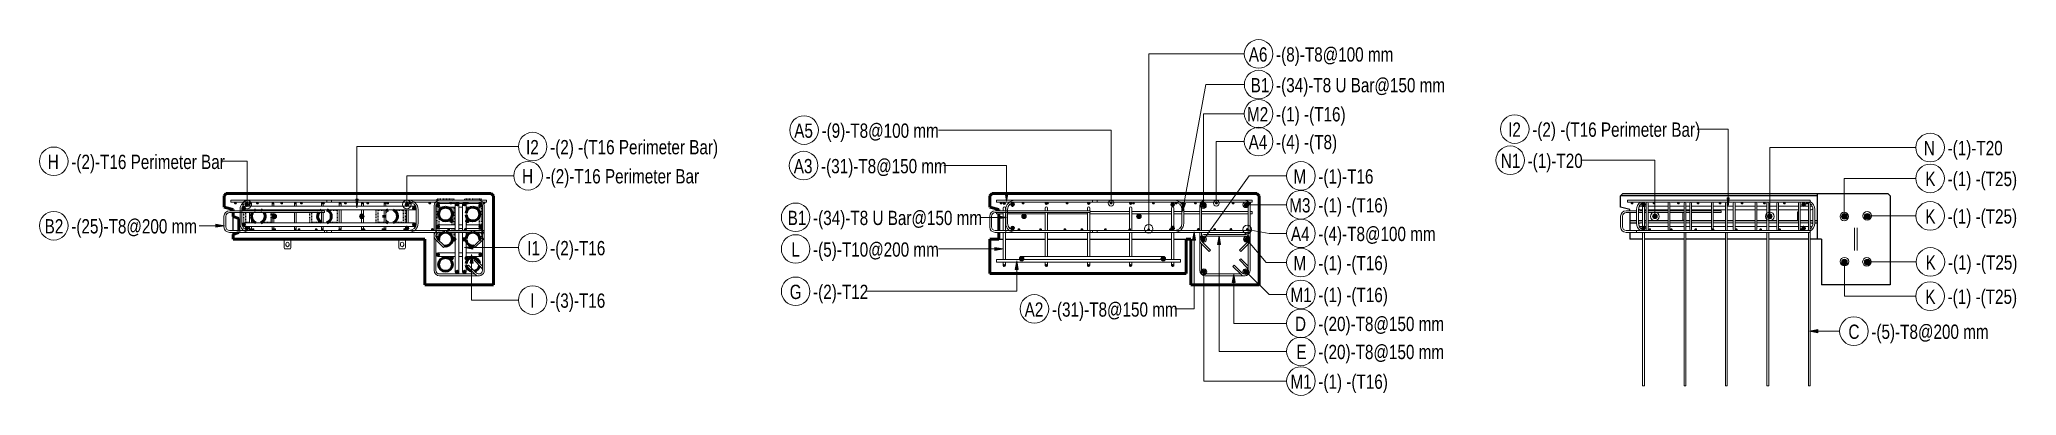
# Model space of a CAD drawing. Header units: millimetres. Extents: x -14563 to 6741, y -2784 to 21137.
# Drawn here: x -1917 to 6741, y 19582 to 21137 of the extents above.
import ezdxf

# ---------------------------------------------------------------- set-up
doc = ezdxf.new("R2010")
doc.units = ezdxf.units.MM
doc.linetypes.add('Dash', pattern=[6.36, 3.18, -3.18])
for name, color, linetype, lineweight in [('A-GENM', 13, 'Continuous', 18), ('A-WALL', 113, 'Continuous', 25), ('A-WALL-HDLN', 110, 'Dash', 25), ('S-BEAM', 12, 'Continuous', 18), ('S-RBAR', 171, 'Continuous', 18), ('S-RBAR-IDEN', 171, 'Continuous', 9)]:
    doc.layers.add(name, color=color, linetype=linetype, lineweight=lineweight)
doc.styles.add('Nirmala UI Semilight_2', font='NirmalaS.ttf', dxfattribs={"width": 0.8, "height": 62.5})

msp = doc.modelspace()

# ---------------------------------------------------------------- texts
at = {"layer": 'S-RBAR-IDEN', "char_height": 62.5, "attachment_point": 1, "style": 'Nirmala UI Semilight_2'}
for s, insert, width in [('A6', (3378.8392, 21103.59272), 99.40925), ('-(8)-T8@100 mm', (3498.20202, 21103.59272), 618.90275), ('B1', (3386.8392, 20969.30932), 80.16875), ('-(34)-T8 U Bar@150 mm', (3498.20202, 20969.30932), 889.873125), ('M2', (3370.9392, 20842.12036), 118.64975), ('-(1) -(T16)', (3498.20202, 20842.12036), 339.9155), ('I2', (213.61425, 20698.23408), 65.738375), ('-(2) -(T16 Perimeter Bar)', (319.07707, 20698.23408), 873.839375), ('A5', (1388.2077, 20770.42295), 99.40925), ('-(9)-T8@100 mm', (1507.57052, 20770.42295), 618.90275), ('A4', (3378.1392, 20720.42173), 101.012625), ('-(4) -(T8)', (3498.20202, 20720.42173), 322.278375), ('I2', (4514.52966, 20774.92195), 65.738375), ('-(2) -(T16 Perimeter Bar)', (4619.99248, 20774.92195), 873.839375), ('N', (6334.95013, 20694.34356), 62.531625), ('-(1)-T20', (6439.11295, 20694.34356), 280.590625), ('H', (-1880.99544, 20633.91972), 59.324875), ('-(2)-T16 Perimeter Bar', (-1778.13262, 20633.91972), 801.6875), ('A3', (1386.13691, 20615.36793), 99.40925), ('-(31)-T8@150 mm', (1505.49973, 20615.36793), 650.97025), ('N1', (4482.49956, 20638.65802), 94.599125), ('-(1)-T20', (4599.86238, 20638.65802), 280.590625), ('H', (196.21425, 20571.02002), 59.324875), ('-(2)-T16 Perimeter Bar', (299.07707, 20571.02002), 801.6875), ('M', (3574.62513, 20570.38959), 73.75525), ('-(1)-T16', (3683.38795, 20570.38959), 267.763625), ('K', (6341.55013, 20559.22259), 46.497875), ('-(1) -(T25)', (6439.11295, 20559.22259), 352.7425), ('M3', (3556.12513, 20443.99121), 118.64975), ('-(1) -(T16)', (3683.38795, 20443.99121), 339.9155), ('B2', (-1894.79544, 20352.27486), 92.99575), ('-(25)-T8@200 mm', (-1778.13262, 20352.27486), 676.62425), ('B1', (1359.2077, 20388.9948), 80.16875), ('-(34)-T8 U Bar@150 mm', (1470.57052, 20388.9948), 889.873125), ('K', (6341.55013, 20395.53582), 46.497875), ('-(1) -(T25)', (6439.11295, 20395.53582), 352.7425), ('-(2)-T16', (319.07707, 20256.89378), 280.590625), ('A4', (3563.32513, 20318.99121), 101.012625), ('-(4)-T8@100 mm', (3683.38795, 20318.99121), 620.506125), ('I1', (218.91425, 20256.89378), 52.911375), ('L', (1375.7077, 20250.65247), 40.084375), ('-(5)-T10@200 mm', (1470.57052, 20250.65247), 663.79725), ('M', (3574.62513, 20191.42165), 73.75525), ('-(1) -(T16)', (3683.38795, 20191.42165), 339.9155), ('K', (6342.80013, 20194.03829), 46.497875), ('-(1) -(T25)', (6440.36295, 20194.03829), 352.7425), ('I', (232.11425, 20027.3012), 20.843875), ('-(3)-T16', (319.07707, 20027.3012), 280.590625), ('G', (1368.4077, 20065.51625), 57.7215), ('-(2)-T12', (1470.57052, 20065.51625), 280.590625), ('M1', (3561.42513, 20052.00103), 105.82275), ('-(1) -(T16)', (3683.38795, 20052.00103), 339.9155), ('K', (6341.55013, 20044.36291), 46.497875), ('-(1) -(T25)', (6439.11295, 20044.36291), 352.7425), ('A2', (2397.12963, 19988.43422), 99.40925), ('-(31)-T8@150 mm', (2516.49245, 19988.43422), 650.97025), ('D', (3581.22513, 19925.50339), 57.7215), ('-(20)-T8@150 mm', (3683.38795, 19925.50339), 663.79725), ('C', (6004.97398, 19891.26867), 52.911375), ('-(5)-T8@200 mm', (6105.1368, 19891.26867), 631.72975), ('E', (3587.22513, 19802.75311), 43.291125), ('-(20)-T8@150 mm', (3683.38795, 19802.75311), 663.79725), ('M1', (3561.42513, 19672.97318), 105.82275), ('-(1) -(T16)', (3683.38795, 19672.97318), 339.9155)]:
    msp.add_mtext(s, dxfattribs=dict(at, insert=insert, width=width))

# ---------------------------------------------------------------- blocks, each defined once
blk = doc.blocks.new('RR spread anchor face based - RR-SA-0_7-110-2888042-Elevation Top Copy 3')
at = {"layer": 'A-GENM'}
for p, q in [((-12630.8, 20264.6), (-12630.8, 20228.1)), ((-12600.8, 20228.1), (-12600.8, 20264.6)), ((-12630.8, 20228.1), (-12628.3, 20223.1)), ((-12628.3, 20223.1), (-12603.3, 20223.1)), ((-12622.8, 20238.6), (-12622.8, 20244.6)), ((-12608.8, 20244.6), (-12608.8, 20238.6)), ((-12603.3, 20223.1), (-12600.8, 20228.1))]:
    blk.add_line(p, q, dxfattribs=at)
for centre, start, end in [((-12615.8, 20244.6), 0, 180), ((-12615.8, 20238.6), 180, 0)]:
    blk.add_arc(centre, 7, start, end, dxfattribs=at)
blk = doc.blocks.new('RR spread anchor face based - RR-SA-3_0-200-1726827-Elevation Top Copy 4')
at = {"layer": 'A-GENM'}
for p, q in [((-12620.8, 20347.1), (-12620.8, 20380.6)), ((-12620.8, 20344.6), (-12620.8, 20347.1)), ((-12620.8, 20347.1), (-12616, 20347.1)), ((-12616, 20344.6), (-12620.8, 20344.6))]:
    blk.add_line(p, q, dxfattribs=at)
blk = doc.blocks.new('RR spread anchor face based - RR-SA-3_0-200-V5-Elevation Top Copy 4')
at = {"layer": 'A-GENM'}
for p, q in [((-12118.8, 20382.1), (-12118.8, 20384.6)), ((-12118.8, 20384.6), (-12114.9, 20384.6)), ((-12118.8, 20347.1), (-12118.8, 20382.1)), ((-12118.8, 20382.1), (-12114.9, 20382.1)), ((-12118.8, 20344.6), (-12118.8, 20347.1)), ((-12118.8, 20347.1), (-12114.9, 20347.1)), ((-12114.9, 20344.6), (-12118.8, 20344.6))]:
    blk.add_line(p, q, dxfattribs=at)
blk = doc.blocks.new('12_7Ø_ Lifting Insert_COLUMN - 12_9Ø Lifting insert-1653057-Elevation Top Copy 4')
at = {"layer": 'A-GENM', "flags": 128}
for points in [[(-11870.2, 20314.6), (-11870.2, 20314.5), (-11870.2, 20314.4), (-11870.2, 20314.2), (-11870.2, 20313.9), (-11870.2, 20313.6), (-11870.2, 20313.1), (-11870.2, 20312.6), (-11870.2, 20312), (-11870.2, 20311.4), (-11870.2, 20310.6), (-11870.2, 20309.8), (-11870.2, 20308.9), (-11870.2, 20308), (-11870.2, 20306.9), (-11870.2, 20305.8), (-11870.2, 20304.7), (-11870.2, 20303.4), (-11870.2, 20302.2), (-11870.2, 20300.8), (-11870.2, 20299.4), (-11870.2, 20297.9), (-11870.2, 20296.4), (-11870.2, 20294.9), (-11870.2, 20293.2), (-11870.2, 20291.6), (-11870.2, 20289.9), (-11870.2, 20288.1), (-11870.2, 20286.4), (-11870.2, 20284.5), (-11870.2, 20282.7), (-11870.2, 20280.8), (-11870.2, 20278.9), (-11870.2, 20277), (-11870.2, 20275), (-11870.2, 20273.1), (-11870.2, 20271.1), (-11870.2, 20269.1), (-11870.2, 20267.1), (-11870.2, 20265.1), (-11870.2, 20263.1), (-11870.2, 20261.1), (-11870.2, 20259.1), (-11870.2, 20257.1), (-11870.2, 20255.2), (-11870.2, 20253.2), (-11870.2, 20251.3), (-11870.2, 20249.4), (-11870.2, 20247.5), (-11870.2, 20245.6), (-11870.2, 20243.8), (-11870.2, 20242), (-11870.2, 20240.2), (-11870.2, 20238.5), (-11870.2, 20236.8), (-11870.2, 20235.1), (-11870.2, 20233.6), (-11870.2, 20232), (-11870.2, 20230.5), (-11870.2, 20229.1), (-11870.2, 20227.7), (-11870.2, 20226.4), (-11870.2, 20225.1), (-11870.2, 20223.9), (-11870.2, 20222.8), (-11870.2, 20221.7), (-11870.2, 20220.7), (-11870.2, 20219.8), (-11870.2, 20218.9), (-11870.2, 20218.2), (-11870.2, 20217.5), (-11870.2, 20216.8), (-11870.2, 20216.3), (-11870.2, 20215.8), (-11870.2, 20215.4), (-11870.2, 20215.1), (-11870.2, 20214.8), (-11870.2, 20214.7), (-11870.2, 20214.6), (-11870.2, 20214.6)], [(-11857.5, 20214.6), (-11857.5, 20214.6), (-11857.5, 20214.7), (-11857.5, 20214.9), (-11857.5, 20215.2), (-11857.5, 20215.6), (-11857.5, 20216), (-11857.5, 20216.5), (-11857.5, 20217.1), (-11857.5, 20217.8), (-11857.5, 20218.5), (-11857.5, 20219.3), (-11857.5, 20220.2), (-11857.5, 20221.2), (-11857.5, 20222.2), (-11857.5, 20223.3), (-11857.5, 20224.5), (-11857.5, 20225.7), (-11857.5, 20227), (-11857.5, 20228.3), (-11857.5, 20229.7), (-11857.5, 20231.2), (-11857.5, 20232.7), (-11857.5, 20234.3), (-11857.5, 20235.9), (-11857.5, 20237.6), (-11857.5, 20239.3), (-11857.5, 20241), (-11857.5, 20242.8), (-11857.5, 20244.6), (-11857.5, 20246.5), (-11857.5, 20248.3), (-11857.5, 20250.2), (-11857.5, 20252.2), (-11857.5, 20254.1), (-11857.5, 20256.1), (-11857.5, 20258), (-11857.5, 20260), (-11857.5, 20262), (-11857.5, 20264), (-11857.5, 20266), (-11857.5, 20268), (-11857.5, 20270), (-11857.5, 20272), (-11857.5, 20274), (-11857.5, 20275.9), (-11857.5, 20277.9), (-11857.5, 20279.8), (-11857.5, 20281.7), (-11857.5, 20283.5), (-11857.5, 20285.4), (-11857.5, 20287.2), (-11857.5, 20288.9), (-11857.5, 20290.7), (-11857.5, 20292.4), (-11857.5, 20294), (-11857.5, 20295.6), (-11857.5, 20297.1), (-11857.5, 20298.6), (-11857.5, 20300.1), (-11857.5, 20301.4), (-11857.5, 20302.8), (-11857.5, 20304), (-11857.5, 20305.2), (-11857.5, 20306.3), (-11857.5, 20307.4), (-11857.5, 20308.4), (-11857.5, 20309.3), (-11857.5, 20310.2), (-11857.5, 20311), (-11857.5, 20311.7), (-11857.5, 20312.3), (-11857.5, 20312.9), (-11857.5, 20313.3), (-11857.5, 20313.7), (-11857.5, 20314.1), (-11857.5, 20314.3), (-11857.5, 20314.5), (-11857.5, 20314.6), (-11857.5, 20314.6)]]:
    blk.add_lwpolyline(points, dxfattribs=at)
blk = doc.blocks.new('M_Rebar Tag_rfa Dimension - ARROW-793927-Elevation Top Copy 3')
at = {"layer": 'S-RBAR-IDEN'}
blk.add_circle((-11542, 20228.1), 62.5, dxfattribs=at)
blk = doc.blocks.new('M_Rebar Tag_rfa Dimension - DOT 1_5-793931-Elevation Top Copy 3')
at = {"layer": 'S-RBAR-IDEN'}
blk.add_circle((-11562, 20542.2), 62.5, dxfattribs=at)
blk = doc.blocks.new('M_Rebar Tag_rfa MARK - ARROW-794226-Elevation Top Copy 3')
at = {"layer": 'S-RBAR-IDEN'}
blk.add_circle((-11542, 20669.4), 62.5, dxfattribs=at)
blk = doc.blocks.new('M_Rebar Tag_rfa Dimension - ARROW-793927-Elevation Top Copy 3 Copy 1')
at = {"layer": 'S-RBAR-IDEN'}
blk.add_circle((-13743.9, 20221.9), 62.5, dxfattribs=at)
blk = doc.blocks.new('M_Rebar Tag_rfa Dimension - DOT 1_5-793931-Elevation Top Copy 3 Copy 1')
at = {"layer": 'S-RBAR-IDEN'}
blk.add_circle((-11531.1, 20290.2), 62.5, dxfattribs=at)
blk = doc.blocks.new('M_Rebar Tag_rfa Dimension - DOT-793929-Elevation Top Copy 3 Copy 1')
at = {"layer": 'S-RBAR-IDEN'}
blk.add_circle((-13706.9, 20741.6), 62.5, dxfattribs=at)
blk = doc.blocks.new('M_Rebar Tag_rfa MARK - DOT 1 MM-794228-Elevation Top Copy 3 Copy 1')
at = {"layer": 'S-RBAR-IDEN'}
blk.add_circle((-11716.3, 20691.6), 62.5, dxfattribs=at)
blk = doc.blocks.new('M_Rebar Tag_rfa Dimension - ARROW-793927-Elevation Top Copy 4')
at = {"layer": 'S-RBAR-IDEN'}
blk.add_circle((-11872.4, 19862.5), 62.5, dxfattribs=at)
blk = doc.blocks.new('M_Rebar Tag_rfa Dimension - DOT 1_5-793931-Elevation Top Copy 4')
at = {"layer": 'S-RBAR-IDEN'}
blk.add_circle((-11538.4, 20665.5), 62.5, dxfattribs=at)
blk = doc.blocks.new('M_Rebar Tag_rfa MARK - DOT 1_5-794230-Elevation Top Copy 4')
at = {"layer": 'S-RBAR-IDEN'}
blk.add_circle((-11538.4, 20530.4), 62.5, dxfattribs=at)
blk = doc.blocks.new('M_Rebar Tag_rfa MARK - ARROW-794226-Elevation Top Copy 4')
at = {"layer": 'S-RBAR-IDEN'}
blk.add_circle((-13357.5, 20746.1), 62.5, dxfattribs=at)

# ---------------------------------------------------------------- hatches: boundary and pattern name
at = {"layer": 'S-RBAR'}
h = msp.add_hatch(color=256, dxfattribs=at)
edge = h.paths.add_edge_path()
edge.add_arc((-1059.14056, 20422.5695), 4, 0, 360)
for points in [[(-1060.37663, 20418.76527), (-1055.90449, 20420.21836), (-1055.90449, 20424.92064), (-1060.37663, 20426.37372), (-1063.14056, 20422.5695), (-1060.83632, 20419.39798)], [(-1019.46938, 20393.24324), (-1015.14103, 20398.67082), (-1016.6858, 20405.43891), (-1022.94045, 20408.45099), (-1029.1951, 20405.43891), (-1030.73987, 20398.67082), (-1026.41152, 20393.24324)], [(-1009.14056, 20408.24641), (-1002.88591, 20411.25849), (-1001.34114, 20418.02657), (-1005.66949, 20423.45416), (-1012.61163, 20423.45416), (-1016.93998, 20418.02657), (-1015.39521, 20411.25849)], [(-994.25409, 20418.76527), (-989.78195, 20420.21836), (-989.78195, 20424.92064), (-994.25409, 20426.37372), (-997.01802, 20422.5695), (-994.71378, 20419.39798)], [(-964.01749, 20418.76527), (-959.54536, 20420.21836), (-959.54536, 20424.92064), (-964.01749, 20426.37372), (-966.78142, 20422.5695), (-964.47718, 20419.39798)], [(-889.14056, 20354.5695), (-882.06949, 20357.49843), (-879.14056, 20364.5695), (-882.06949, 20371.64057), (-889.14056, 20374.5695), (-896.21163, 20371.64057), (-899.14056, 20364.5695), (-896.21163, 20357.49843)], [(-896.1429, 20418.76527), (-891.67076, 20420.21836), (-891.67076, 20424.92064), (-896.1429, 20426.37372), (-898.90683, 20422.5695)], [(-857.65836, 20418.76527), (-853.18622, 20420.21836), (-853.18622, 20424.92064), (-857.65836, 20426.37372), (-860.42229, 20422.5695)], [(-798.0317, 20418.76527), (-793.55957, 20420.21836), (-793.55957, 20424.92064), (-798.0317, 20426.37372), (-800.79563, 20422.5695)], [(-771.29922, 20418.76527), (-766.82708, 20420.21836), (-766.82708, 20424.92064), (-771.29922, 20426.37372), (-774.06315, 20422.5695)], [(-679.92051, 20418.76527), (-675.44837, 20420.21836), (-675.44837, 20424.92064), (-679.92051, 20426.37372), (-682.68444, 20422.5695)], [(-674.94008, 20418.76527), (-670.46795, 20420.21836), (-670.46795, 20424.92064), (-674.94008, 20426.37372), (-677.70402, 20422.5695)], [(-601.80931, 20418.76527), (-597.33718, 20420.21836), (-597.33718, 20424.92064), (-601.80931, 20426.37372), (-604.57324, 20422.5695)], [(-578.58095, 20418.76527), (-574.10881, 20420.21836), (-574.27669, 20424.97519), (-578.58095, 20426.37372), (-581.34488, 20422.5695)], [(-505.70306, 20354.5695), (-498.63199, 20357.49843), (-495.70306, 20364.5695), (-498.63199, 20371.64057), (-505.70306, 20374.5695), (-512.77413, 20371.64057), (-515.70306, 20364.5695), (-512.77413, 20357.49843)], [(-503.69812, 20418.76527), (-499.22598, 20420.21836), (-499.22598, 20424.92064), (-503.69812, 20426.37372), (-506.46205, 20422.5695)], [(-480.32911, 20418.76527), (-475.85698, 20420.21836), (-475.85698, 20424.92064), (-480.32911, 20426.37372), (-483.09304, 20422.5695)], [(-405.58692, 20418.76527), (-401.11479, 20420.21836), (-401.11479, 20424.92064), (-405.58692, 20426.37372), (-408.35086, 20422.5695)], [(-393.36267, 20418.76527), (-388.89054, 20420.21836), (-388.89054, 20424.92064), (-393.36267, 20426.37372), (-396.12661, 20422.5695)], [(-311.36163, 20409.03866), (-304.41949, 20409.03866), (-300.09114, 20414.46624), (-301.63591, 20421.23432), (-307.89056, 20424.24641), (-314.14521, 20421.23432), (-315.68998, 20414.46624)], [(-307.47573, 20418.76527), (-303.00359, 20420.21836), (-303.00359, 20424.92064), (-307.47573, 20426.37372), (-310.23966, 20422.5695), (-307.93542, 20419.39798)], [(-294.50354, 20418.76527), (-290.0314, 20420.21836), (-290.0314, 20424.92064), (-294.50354, 20426.37372), (-297.26747, 20422.5695), (-294.96323, 20419.39798)], [(-271.7996, 20393.24324), (-267.47124, 20398.67082), (-269.01601, 20405.43891), (-275.27067, 20408.45099), (-281.52532, 20405.43891), (-283.07009, 20398.67082), (-278.74174, 20393.24324)], [(-209.09958, 20418.76527), (-204.62744, 20420.21836), (-204.62744, 20424.92064), (-209.09958, 20426.37372), (-211.86351, 20422.5695), (-209.55927, 20419.39798)], [(-176.39761, 20405.54245), (-169.45547, 20405.54245), (-165.12712, 20410.97004), (-166.67189, 20417.73812), (-172.92654, 20420.7502), (-179.1812, 20417.73812), (-180.72597, 20410.97004)], [(-113.21236, 20338.31899), (-107.14904, 20341.69973), (-106.01179, 20348.54809), (-110.65699, 20353.7071), (-117.58671, 20353.29194), (-121.58272, 20347.61521), (-119.63595, 20340.95163)], [(-117.52526, 20418.76527), (-113.05313, 20420.21836), (-113.05313, 20424.92064), (-117.52526, 20426.37372), (-120.28919, 20422.5695)], [(-86.82602, 20410.3806), (-81.39844, 20414.70896), (-81.39844, 20421.6511), (-86.82602, 20425.97945), (-93.59411, 20424.43468), (-96.60619, 20418.18003), (-93.59411, 20411.92538)], [(-54.86039, 20410.3806), (-49.43281, 20414.70896), (-49.43281, 20421.6511), (-54.86039, 20425.97945), (-61.62848, 20424.43468), (-64.64056, 20418.18003), (-61.62848, 20411.92538)], [(-39.65912, 20337.77796), (-35.29029, 20343.17301), (-36.7844, 20349.95246), (-43.01634, 20353.01124), (-49.29335, 20350.04603), (-50.8887, 20343.28969), (-46.60107, 20337.82988)], [(-44.05825, 20418.76527), (-39.58611, 20420.21836), (-39.58611, 20424.92064), (-44.05825, 20426.37372), (-46.82218, 20422.5695), (-44.51794, 20419.39798)], [(18.37124, 20405.54245), (22.6996, 20410.97004), (21.15482, 20417.73812), (14.90017, 20420.7502), (8.64552, 20417.73812), (7.10075, 20410.97004), (11.4291, 20405.54245)], [(28.12337, 20418.76527), (32.59551, 20420.21836), (32.59551, 20424.92064), (28.12337, 20426.37372), (25.35944, 20422.5695)], [(2293.0365, 20418.76527), (2297.50864, 20420.21836), (2297.50864, 20424.92064), (2293.0365, 20426.37372), (2290.27257, 20422.5695)], [(2306.65114, 20416.91034), (2312.24131, 20418.7267), (2312.24131, 20424.60455), (2306.65114, 20426.42091), (2303.19623, 20421.66563)], [(2344.27257, 20408.24641), (2350.52722, 20411.25849), (2352.07199, 20418.02657), (2347.74364, 20423.45416), (2340.8015, 20423.45416), (2336.47315, 20418.02657), (2338.01792, 20411.25849)], [(2394.27257, 20354.5695), (2401.34364, 20357.49843), (2404.27257, 20364.5695), (2401.34364, 20371.64057), (2394.27257, 20374.5695), (2387.2015, 20371.64057), (2384.27257, 20364.5695), (2387.2015, 20357.49843)], [(2389.39564, 20418.76527), (2393.86778, 20420.21836), (2393.86778, 20424.92064), (2389.39564, 20426.37372), (2386.63171, 20422.5695)], [(2491.10718, 20416.91034), (2496.69735, 20418.7267), (2496.69735, 20424.60455), (2491.10718, 20426.42091), (2487.65227, 20421.66563)], [(2495.75478, 20418.76527), (2500.22691, 20420.21836), (2500.22691, 20424.92064), (2495.75478, 20426.37372), (2492.99084, 20422.5695)], [(2582.11391, 20418.76527), (2586.58605, 20420.21836), (2586.58605, 20424.92064), (2582.11391, 20426.37372), (2579.34998, 20422.5695)], [(2675.56322, 20416.91034), (2681.15339, 20418.7267), (2681.15339, 20424.60455), (2675.56322, 20426.42091), (2672.1083, 20421.66563)], [(2678.47305, 20418.76527), (2682.94518, 20420.21836), (2682.94518, 20424.92064), (2678.47305, 20426.37372), (2675.70912, 20422.5695)], [(2774.83218, 20418.76527), (2779.30432, 20420.21836), (2779.30432, 20424.92064), (2774.83218, 20426.37372), (2772.06825, 20422.5695)], [(2860.01925, 20416.91034), (2865.60942, 20418.7267), (2865.60942, 20424.60455), (2860.01925, 20426.42091), (2856.56434, 20421.66563)], [(2873.08402, 20418.76527), (2877.55616, 20420.21836), (2877.55616, 20424.92064), (2873.08402, 20426.37372), (2870.32009, 20422.5695)], [(2897.71007, 20354.5695), (2904.78114, 20357.49843), (2907.71007, 20364.5695), (2904.78114, 20371.64057), (2897.71007, 20374.5695), (2890.639, 20371.64057), (2887.71007, 20364.5695), (2890.639, 20357.49843)], [(2960.05046, 20418.76527), (2964.52259, 20420.21836), (2964.52259, 20424.92064), (2960.05046, 20426.37372), (2957.28653, 20422.5695)], [(3042.0515, 20409.03866), (3048.99364, 20409.03866), (3053.32199, 20414.46624), (3051.77722, 20421.23432), (3045.52257, 20424.24641), (3039.26792, 20421.23432), (3037.72315, 20414.46624)], [(3044.47529, 20416.91034), (3050.06546, 20418.7267), (3050.06546, 20424.60455), (3044.47529, 20426.42091), (3041.02037, 20421.66563)], [(3058.90959, 20418.76527), (3063.38173, 20420.21836), (3063.38173, 20424.92064), (3058.90959, 20426.37372), (3056.14566, 20422.5695)], [(3144.31355, 20418.76527), (3148.78569, 20420.21836), (3148.78569, 20424.92064), (3144.31355, 20426.37372), (3141.54962, 20422.5695)], [(3181.40088, 20403.62288), (3187.4642, 20407.00362), (3188.60145, 20413.85198), (3183.95625, 20419.01099), (3177.02654, 20418.59583), (3173.03052, 20412.9191), (3174.97729, 20406.25552)], [(3235.88787, 20418.76527), (3240.36001, 20420.21836), (3240.36001, 20424.92064), (3235.88787, 20426.37372), (3233.12394, 20422.5695)], [(3309.35488, 20418.76527), (3313.82702, 20420.21836), (3313.82702, 20424.92064), (3309.35488, 20426.37372), (3306.59095, 20422.5695)], [(3370.22991, 20407.51989), (3374.59874, 20412.91494), (3373.10464, 20419.69439), (3366.87269, 20422.75317), (3360.59568, 20419.78796), (3359.00033, 20413.03162), (3363.28797, 20407.57181)], [(3381.5365, 20418.76527), (3386.00864, 20420.21836), (3386.00864, 20424.92064), (3381.5365, 20426.37372), (3378.77257, 20422.5695)], [(5056.11147, 20418.76527), (5060.5836, 20420.21836), (5060.5836, 20424.92064), (5056.11147, 20426.37372), (5053.34753, 20422.5695)], [(5107.34753, 20408.24641), (5113.60219, 20411.25849), (5115.14696, 20418.02657), (5110.8186, 20423.45416), (5103.87646, 20423.45416), (5099.54811, 20418.02657), (5101.09288, 20411.25849)], [(5157.34753, 20354.5695), (5164.4186, 20357.49843), (5167.34753, 20364.5695), (5164.4186, 20371.64057), (5157.34753, 20374.5695), (5150.27647, 20371.64057), (5147.34753, 20364.5695), (5150.27647, 20357.49843)], [(5152.4706, 20418.76527), (5156.94274, 20420.21836), (5156.94274, 20424.92064), (5152.4706, 20426.37372), (5149.70667, 20422.5695)], [(5258.82974, 20418.76527), (5263.30187, 20420.21836), (5263.30187, 20424.92064), (5258.82974, 20426.37372), (5256.06581, 20422.5695)], [(5345.18887, 20418.76527), (5349.66101, 20420.21836), (5349.66101, 20424.92064), (5345.18887, 20426.37372), (5342.42494, 20422.5695)], [(5441.54801, 20418.76527), (5446.02015, 20420.21836), (5446.02015, 20424.92064), (5441.54801, 20426.37372), (5438.78408, 20422.5695)], [(5537.90715, 20418.76527), (5542.37928, 20420.21836), (5542.37928, 20424.92064), (5537.90715, 20426.37372), (5535.14322, 20422.5695)], [(5636.15898, 20418.76527), (5640.63112, 20420.21836), (5640.63112, 20424.92064), (5636.15898, 20426.37372), (5633.39505, 20422.5695)], [(5660.78503, 20354.5695), (5667.8561, 20357.49843), (5670.78503, 20364.5695), (5667.78376, 20371.67053), (5660.78503, 20374.5695), (5653.71397, 20371.64057), (5650.78503, 20364.5695), (5653.71397, 20357.49843)], [(5723.12542, 20418.76527), (5727.59756, 20420.21836), (5727.59756, 20424.92064), (5723.12542, 20426.37372), (5720.36149, 20422.5695)], [(5812.0686, 20409.03866), (5816.39696, 20414.46624), (5814.85219, 20421.23432), (5808.59753, 20424.24641), (5802.34288, 20421.23432), (5800.79811, 20414.46624), (5805.12646, 20409.03866), (5809.79762, 20409.03866)], [(5821.98456, 20418.76527), (5826.45669, 20420.21836), (5826.45669, 20424.92064), (5821.98456, 20426.37372), (5819.22062, 20422.5695)], [(5987.34753, 20352.0695), (5996.18637, 20355.73066), (5999.84753, 20364.5695), (5996.18637, 20373.40833), (5987.34753, 20377.0695), (5978.5087, 20373.40833), (5974.84753, 20364.5695), (5978.5087, 20355.73066)], [(6087.34753, 20352.0695), (6096.18637, 20355.73066), (6099.84753, 20364.5695), (6096.18637, 20373.40833), (6087.34753, 20377.0695), (6078.5087, 20373.40833), (6074.84753, 20364.5695), (6078.5087, 20355.73066)], [(-1019.46938, 20321.46175), (-1015.14103, 20326.88933), (-1016.6858, 20333.65742), (-1022.94045, 20336.6695), (-1029.1951, 20333.65742), (-1030.73987, 20326.88933), (-1026.41152, 20321.46175)], [(-1009.14056, 20304.87122), (-1002.88591, 20307.8833), (-1001.34114, 20314.65138), (-1005.66949, 20320.07897), (-1012.61163, 20320.07897), (-1016.93998, 20314.65138), (-1015.39521, 20307.8833)], [(-994.25409, 20302.76527), (-989.78195, 20304.21836), (-989.78195, 20308.92064), (-994.25409, 20310.37372), (-997.01802, 20306.5695)], [(-980.69476, 20302.76527), (-977.93083, 20306.5695), (-980.69476, 20310.37372), (-985.1669, 20308.92064), (-985.1669, 20304.21836)], [(-896.1429, 20302.76527), (-891.67076, 20304.21836), (-891.67076, 20308.92064), (-896.1429, 20310.37372), (-898.90683, 20306.5695)], [(-885.88184, 20302.76527), (-883.1179, 20306.5695), (-885.88184, 20310.37372), (-890.35397, 20308.92064), (-890.35397, 20304.21836)], [(-798.0317, 20302.76527), (-793.55957, 20304.21836), (-793.55957, 20308.92064), (-798.0317, 20310.37372), (-800.79563, 20306.5695)], [(-779.19391, 20302.76527), (-776.42998, 20306.5695), (-779.19391, 20310.37372), (-783.66605, 20308.92064), (-783.66605, 20304.21836)], [(-704.38098, 20302.76527), (-701.61705, 20306.5695), (-704.38098, 20310.37372), (-708.85312, 20308.92064), (-708.85312, 20304.21836)], [(-679.92051, 20302.76527), (-675.44837, 20304.21836), (-675.44837, 20308.92064), (-679.92051, 20310.37372), (-682.68444, 20306.5695)], [(-601.44305, 20302.76527), (-598.67912, 20306.5695), (-601.44305, 20310.37372), (-605.91519, 20308.92064), (-605.91519, 20304.21836)], [(-601.80931, 20302.76527), (-597.33718, 20304.21836), (-597.33718, 20308.92064), (-601.80931, 20310.37372), (-604.57324, 20306.5695)], [(-503.69812, 20302.76527), (-499.22598, 20304.21836), (-499.22598, 20308.92064), (-503.69812, 20310.37372), (-506.46205, 20306.5695)], [(-494.75513, 20302.76527), (-491.99119, 20306.5695), (-494.75513, 20310.37372), (-499.22726, 20308.92064), (-499.22726, 20304.21836)], [(-411.8172, 20302.76527), (-409.05327, 20306.5695), (-411.8172, 20310.37372), (-416.28934, 20308.92064), (-416.28934, 20304.21836)], [(-405.58692, 20302.76527), (-401.11479, 20304.21836), (-401.11479, 20308.92064), (-405.58692, 20310.37372), (-408.35086, 20306.5695)], [(-317.00427, 20302.76527), (-314.24034, 20306.5695), (-317.00427, 20310.37372), (-321.47641, 20308.92064), (-321.47641, 20304.21836)], [(-311.36163, 20305.66347), (-304.41949, 20305.66347), (-300.09114, 20311.09105), (-301.63591, 20317.85914), (-307.89056, 20320.87122), (-314.14521, 20317.85914), (-315.68998, 20311.09105)], [(-307.47573, 20302.76527), (-303.00359, 20304.21836), (-303.00359, 20308.92064), (-307.47573, 20310.37372), (-310.23966, 20306.5695)], [(-271.7996, 20321.46175), (-267.47124, 20326.88933), (-269.01601, 20333.65742), (-275.27067, 20336.6695), (-281.52532, 20333.65742), (-283.07009, 20326.88933), (-278.74174, 20321.46175)], [(-195.40449, 20303.56624), (-192.64056, 20307.37047), (-195.40449, 20311.17469), (-199.87663, 20309.72161), (-199.87663, 20305.01932)], [(-169.45547, 20312.8367), (-165.12712, 20318.26429), (-166.67189, 20325.03237), (-172.92654, 20328.04446), (-179.1812, 20325.03237), (-180.72597, 20318.26429), (-176.39761, 20312.8367)], [(-123.73783, 20303.56624), (-120.97389, 20307.37047), (-123.73783, 20311.17469), (-128.20996, 20309.72161), (-128.20996, 20305.01932)], [(-101.10648, 20256.5695), (-94.85183, 20259.58158), (-93.30706, 20266.34967), (-97.63541, 20271.77725), (-104.57755, 20271.77725), (-108.90591, 20266.34967), (-107.36113, 20259.58158), (-104.47784, 20258.19306)], [(-60.64571, 20257.36175), (-53.70357, 20257.36175), (-49.37521, 20262.78933), (-50.91999, 20269.55742), (-57.17464, 20272.5695), (-63.42929, 20269.55742), (-64.97406, 20262.78933), (-61.30866, 20258.19306)], [(-52.07116, 20303.56624), (-49.30723, 20307.37047), (-52.07116, 20311.17469), (-56.5433, 20309.72161), (-56.5433, 20305.01932)], [(18.37124, 20312.8367), (22.6996, 20318.26429), (21.15482, 20325.03237), (14.90017, 20328.04446), (8.64552, 20325.03237), (7.10075, 20318.26429), (11.4291, 20312.8367)], [(19.59551, 20303.56624), (22.35944, 20307.37047), (19.59551, 20311.17469), (15.12337, 20309.72161), (15.12337, 20305.01932)], [(2344.27257, 20304.87122), (2350.52722, 20307.8833), (2352.07199, 20314.65138), (2347.74364, 20320.07897), (2340.8015, 20320.07897), (2336.47315, 20314.65138), (2338.01792, 20307.8833)], [(2372.71837, 20302.76527), (2375.4823, 20306.5695), (2372.71837, 20310.37372), (2368.24623, 20308.92064), (2368.24623, 20304.21836)], [(2467.53129, 20302.76527), (2470.29523, 20306.5695), (2467.53129, 20310.37372), (2463.05916, 20308.92064), (2463.05916, 20304.21836)], [(2574.21922, 20302.76527), (2576.98315, 20306.5695), (2574.21922, 20310.37372), (2569.74709, 20308.92064), (2569.74709, 20304.21836)], [(2649.03215, 20302.76527), (2651.79608, 20306.5695), (2649.03215, 20310.37372), (2644.56001, 20308.92064), (2644.56001, 20304.21836)], [(2751.97008, 20302.76527), (2754.73401, 20306.5695), (2751.97008, 20310.37372), (2747.49794, 20308.92064), (2747.49794, 20304.21836)], [(2858.658, 20302.76527), (2861.42194, 20306.5695), (2858.658, 20310.37372), (2854.18587, 20308.92064), (2854.18587, 20304.21836)], [(2941.59593, 20302.76527), (2944.35986, 20306.5695), (2941.59593, 20310.37372), (2937.1238, 20308.92064), (2937.1238, 20304.21836)], [(3036.40886, 20302.76527), (3039.17279, 20306.5695), (3036.40886, 20310.37372), (3031.93672, 20308.92064), (3031.93672, 20304.21836)], [(3048.99364, 20305.66347), (3053.32199, 20311.09105), (3051.77722, 20317.85914), (3045.52257, 20320.87122), (3039.26792, 20317.85914), (3037.72315, 20311.09105), (3042.0515, 20305.66347)], [(3158.00864, 20303.56624), (3160.77257, 20307.37047), (3158.00864, 20311.17469), (3153.5365, 20309.72161), (3153.5365, 20305.01932)], [(3180.27257, 20256.5695), (3186.52722, 20259.58158), (3188.07199, 20266.34967), (3183.74364, 20271.77725), (3176.8015, 20271.77725), (3172.47315, 20266.34967), (3174.01792, 20259.58158)], [(3229.67531, 20303.56624), (3232.43924, 20307.37047), (3229.67531, 20311.17469), (3225.20317, 20309.72161), (3225.20317, 20305.01932)], [(3301.34197, 20303.56624), (3304.1059, 20307.37047), (3301.34197, 20311.17469), (3296.86984, 20309.72161), (3296.86984, 20305.01932)], [(3364.8015, 20257.36175), (3371.74364, 20257.36175), (3376.07199, 20262.78933), (3374.52722, 20269.55742), (3368.27257, 20272.5695), (3362.01792, 20269.55742), (3360.47315, 20262.78933)], [(3373.00864, 20303.56624), (3375.77257, 20307.37047), (3373.00864, 20311.17469), (3368.5365, 20309.72161), (3368.5365, 20305.01932)], [(5107.34753, 20304.87122), (5113.60219, 20307.8833), (5115.14696, 20314.65138), (5110.8186, 20320.07897), (5103.87646, 20320.07897), (5099.54811, 20314.65138), (5101.09288, 20307.8833), (5106.18573, 20305.43071)], [(5135.79333, 20302.76527), (5138.55726, 20306.5695), (5135.79333, 20310.37372), (5131.32119, 20308.92064), (5131.32119, 20304.21836), (5135.23177, 20302.94773)], [(5230.60626, 20302.76527), (5233.37019, 20306.5695), (5230.60626, 20310.37372), (5226.13412, 20308.92064), (5226.13412, 20304.21836)], [(5337.29418, 20302.76527), (5340.05812, 20306.5695), (5337.29418, 20310.37372), (5332.82205, 20308.92064), (5332.82205, 20304.21836)], [(5412.10711, 20302.76527), (5414.87104, 20306.5695), (5412.10711, 20310.37372), (5407.63498, 20308.92064), (5407.63498, 20304.21836)], [(5515.04504, 20302.76527), (5517.80897, 20306.5695), (5515.04504, 20310.37372), (5510.5729, 20308.92064), (5510.5729, 20304.21836)], [(5621.73297, 20302.76527), (5624.4969, 20306.5695), (5621.73297, 20310.37372), (5617.26083, 20308.92064), (5617.26083, 20304.21836)], [(5704.67089, 20302.76527), (5707.43483, 20306.5695), (5704.67089, 20310.37372), (5700.19876, 20308.92064), (5700.19876, 20304.21836)], [(5799.48382, 20302.76527), (5802.24775, 20306.5695), (5799.48382, 20310.37372), (5795.01169, 20308.92064), (5795.01169, 20304.21836)], [(5809.79762, 20305.66347), (5812.0686, 20305.66347), (5816.39696, 20311.09105), (5814.85219, 20317.85914), (5808.59753, 20320.87122), (5802.34288, 20317.85914), (5800.79811, 20311.09105), (5805.12646, 20305.66347)], [(-169.45547, 20190.13096), (-165.12712, 20195.55854), (-166.67189, 20202.32663), (-172.92654, 20205.33871), (-179.1812, 20202.32663), (-180.72597, 20195.55854), (-176.39761, 20190.13096)], [(-113.14212, 20173.51395), (-106.58955, 20175.8068), (-104.29671, 20182.35937), (-107.99015, 20188.23745), (-114.88864, 20189.01472), (-119.79747, 20184.10588), (-119.0202, 20177.2074)], [(-48.67695, 20173.91259), (-41.77846, 20174.68986), (-38.08502, 20180.56794), (-40.37786, 20187.12051), (-46.93043, 20189.41335), (-52.80851, 20185.71991), (-53.58578, 20178.82142)], [(18.37124, 20190.13096), (22.6996, 20195.55854), (21.15482, 20202.32663), (14.90017, 20205.33871), (8.64552, 20202.32663), (7.10075, 20195.55854), (11.4291, 20190.13096)], [(2384.27257, 20169.5695), (2391.34364, 20172.49843), (2394.27257, 20179.5695), (2391.34364, 20186.64057), (2384.27257, 20189.5695), (2377.2015, 20186.64057), (2374.27257, 20179.5695), (2377.2015, 20172.49843)], [(3004.27257, 20169.5695), (3011.34364, 20172.49843), (3014.27257, 20179.5695), (3011.34364, 20186.64057), (3004.27257, 20189.5695), (2997.2015, 20186.64057), (2994.27257, 20179.5695), (2997.2015, 20172.49843)], [(5987.34753, 20152.0695), (5996.18637, 20155.73066), (5999.84753, 20164.5695), (5996.18637, 20173.40833), (5987.34753, 20177.0695), (5978.5087, 20173.40833), (5974.84753, 20164.5695), (5978.5087, 20155.73066)], [(6087.34753, 20152.0695), (6096.18637, 20155.73066), (6099.84753, 20164.5695), (6096.18637, 20173.40833), (6087.34753, 20177.0695), (6078.5087, 20173.40833), (6074.84753, 20164.5695), (6078.5087, 20155.73066)], [(-86.82602, 20112.75862), (-81.39844, 20117.08697), (-81.39844, 20124.02911), (-86.82602, 20128.35747), (-93.59411, 20126.81269), (-96.60619, 20120.55804), (-93.59411, 20114.30339)], [(-54.86039, 20112.75862), (-49.43281, 20117.08697), (-49.43281, 20124.02911), (-54.86039, 20128.35747), (-61.62848, 20126.81269), (-64.64056, 20120.55804), (-61.62848, 20114.30339)], [(2306.65114, 20144.81422), (2312.24131, 20146.63057), (2312.24131, 20152.50842), (2306.65114, 20154.32478), (2303.19623, 20149.5695)], [(2491.10718, 20144.81422), (2496.69735, 20146.63057), (2496.69735, 20152.50842), (2491.10718, 20154.32478), (2487.65227, 20149.5695)], [(2675.56322, 20144.81422), (2681.15339, 20146.63057), (2681.15339, 20152.50842), (2675.56322, 20154.32478), (2672.1083, 20149.5695)], [(2860.01925, 20144.81422), (2865.60942, 20146.63057), (2865.60942, 20152.50842), (2860.01925, 20154.32478), (2856.56434, 20149.5695)], [(3044.47529, 20144.81422), (3050.06546, 20146.63057), (3050.06546, 20152.50842), (3044.47529, 20154.32478), (3041.02037, 20149.5695)], [(3181.87686, 20115.1198), (3188.42943, 20117.41264), (3190.72227, 20123.96521), (3187.02883, 20129.84329), (3180.13034, 20130.62056), (3175.2215, 20125.71173), (3175.99878, 20118.81324)], [(3363.13034, 20115.51843), (3370.02883, 20116.2957), (3373.72227, 20122.17378), (3371.42943, 20128.72635), (3364.87686, 20131.0192), (3358.99878, 20127.32575), (3358.2215, 20120.42727)]]:
    msp.add_hatch(color=256, dxfattribs=at).paths.add_polyline_path(points)
h = msp.add_hatch(color=256, dxfattribs=at)
edge = h.paths.add_edge_path()
edge.add_arc((-1022.94045, 20400.45099), 8, 0, 360)
h = msp.add_hatch(color=256, dxfattribs=at)
edge = h.paths.add_edge_path()
edge.add_arc((-1009.14056, 20416.24641), 8, 0, 360)
h = msp.add_hatch(color=256, dxfattribs=at)
edge = h.paths.add_edge_path()
edge.add_arc((-993.01802, 20422.5695), 4, 0, 360)
h = msp.add_hatch(color=256, dxfattribs=at)
edge = h.paths.add_edge_path()
edge.add_arc((-962.78142, 20422.5695), 4, 0, 360)
h = msp.add_hatch(color=256, dxfattribs=at)
edge = h.paths.add_edge_path()
edge.add_arc((-889.14056, 20364.5695), 10, 0, 360)
h = msp.add_hatch(color=256, dxfattribs=at)
edge = h.paths.add_edge_path()
edge.add_arc((-894.90683, 20422.5695), 4, 0, 360)
h = msp.add_hatch(color=256, dxfattribs=at)
edge = h.paths.add_edge_path()
edge.add_arc((-856.42229, 20422.5695), 4, 0, 360)
h = msp.add_hatch(color=256, dxfattribs=at)
edge = h.paths.add_edge_path()
edge.add_arc((-796.79563, 20422.5695), 4, 0, 360)
h = msp.add_hatch(color=256, dxfattribs=at)
edge = h.paths.add_edge_path()
edge.add_arc((-770.06315, 20422.5695), 4, 0, 360)
h = msp.add_hatch(color=256, dxfattribs=at)
edge = h.paths.add_edge_path()
edge.add_arc((-678.68444, 20422.5695), 4, 0, 360)
h = msp.add_hatch(color=256, dxfattribs=at)
edge = h.paths.add_edge_path()
edge.add_arc((-673.70402, 20422.5695), 4, 0, 360)
h = msp.add_hatch(color=256, dxfattribs=at)
edge = h.paths.add_edge_path()
edge.add_arc((-600.57324, 20422.5695), 4, 0, 360)
h = msp.add_hatch(color=256, dxfattribs=at)
edge = h.paths.add_edge_path()
edge.add_arc((-577.34488, 20422.5695), 4, 0, 360)
h = msp.add_hatch(color=256, dxfattribs=at)
edge = h.paths.add_edge_path()
edge.add_arc((-505.70306, 20364.5695), 10, 0, 360)
h = msp.add_hatch(color=256, dxfattribs=at)
edge = h.paths.add_edge_path()
edge.add_arc((-502.46205, 20422.5695), 4, 0, 360)
h = msp.add_hatch(color=256, dxfattribs=at)
edge = h.paths.add_edge_path()
edge.add_arc((-479.09304, 20422.5695), 4, 0, 360)
h = msp.add_hatch(color=256, dxfattribs=at)
edge = h.paths.add_edge_path()
edge.add_arc((-404.35086, 20422.5695), 4, 0, 360)
h = msp.add_hatch(color=256, dxfattribs=at)
edge = h.paths.add_edge_path()
edge.add_arc((-392.12661, 20422.5695), 4, 0, 360)
h = msp.add_hatch(color=256, dxfattribs=at)
edge = h.paths.add_edge_path()
edge.add_arc((-307.89056, 20416.24641), 8, 0, 360)
h = msp.add_hatch(color=256, dxfattribs=at)
edge = h.paths.add_edge_path()
edge.add_arc((-306.23966, 20422.5695), 4, 0, 360)
h = msp.add_hatch(color=256, dxfattribs=at)
edge = h.paths.add_edge_path()
edge.add_arc((-293.26747, 20422.5695), 4, 0, 360)
h = msp.add_hatch(color=256, dxfattribs=at)
edge = h.paths.add_edge_path()
edge.add_arc((-275.27067, 20400.45099), 8, 0, 360)
h = msp.add_hatch(color=256, dxfattribs=at)
edge = h.paths.add_edge_path()
edge.add_arc((-207.86351, 20422.5695), 4, 0, 360)
h = msp.add_hatch(color=256, dxfattribs=at)
edge = h.paths.add_edge_path()
edge.add_arc((-172.92654, 20412.7502), 8, 0, 360)
h = msp.add_hatch(color=256, dxfattribs=at)
edge = h.paths.add_edge_path()
edge.add_arc((-113.6908, 20346.30467), 8, 0, 360)
h = msp.add_hatch(color=256, dxfattribs=at)
edge = h.paths.add_edge_path()
edge.add_arc((-116.28919, 20422.5695), 4, 0, 360)
h = msp.add_hatch(color=256, dxfattribs=at)
edge = h.paths.add_edge_path()
edge.add_arc((-88.60619, 20418.18003), 8, 0, 360)
h = msp.add_hatch(color=256, dxfattribs=at)
edge = h.paths.add_edge_path()
edge.add_arc((-56.64056, 20418.18003), 8, 0, 360)
h = msp.add_hatch(color=256, dxfattribs=at)
edge = h.paths.add_edge_path()
edge.add_arc((-43.07618, 20345.01147), 8, 0, 360)
h = msp.add_hatch(color=256, dxfattribs=at)
edge = h.paths.add_edge_path()
edge.add_arc((-42.82218, 20422.5695), 4, 0, 360)
h = msp.add_hatch(color=256, dxfattribs=at)
edge = h.paths.add_edge_path()
edge.add_arc((14.90017, 20412.7502), 8, 0, 360)
h = msp.add_hatch(color=256, dxfattribs=at)
edge = h.paths.add_edge_path()
edge.add_arc((29.35944, 20422.5695), 4, 0, 360)
h = msp.add_hatch(color=256, dxfattribs=at)
edge = h.paths.add_edge_path()
edge.add_arc((2294.27257, 20422.5695), 4, 0, 360)
h = msp.add_hatch(color=256, dxfattribs=at)
edge = h.paths.add_edge_path()
edge.add_arc((2308.19623, 20421.66563), 5, 0, 360)
h = msp.add_hatch(color=256, dxfattribs=at)
edge = h.paths.add_edge_path()
edge.add_arc((2344.27257, 20416.24641), 8, 0, 360)
h = msp.add_hatch(color=256, dxfattribs=at)
edge = h.paths.add_edge_path()
edge.add_arc((2394.27257, 20364.5695), 10, 0, 360)
h = msp.add_hatch(color=256, dxfattribs=at)
edge = h.paths.add_edge_path()
edge.add_arc((2390.63171, 20422.5695), 4, 0, 360)
h = msp.add_hatch(color=256, dxfattribs=at)
edge = h.paths.add_edge_path()
edge.add_arc((2492.65227, 20421.66563), 5, 0, 360)
h = msp.add_hatch(color=256, dxfattribs=at)
edge = h.paths.add_edge_path()
edge.add_arc((2496.99084, 20422.5695), 4, 0, 360)
h = msp.add_hatch(color=256, dxfattribs=at)
edge = h.paths.add_edge_path()
edge.add_arc((2583.34998, 20422.5695), 4, 0, 360)
h = msp.add_hatch(color=256, dxfattribs=at)
edge = h.paths.add_edge_path()
edge.add_arc((2677.1083, 20421.66563), 5, 0, 360)
h = msp.add_hatch(color=256, dxfattribs=at)
edge = h.paths.add_edge_path()
edge.add_arc((2679.70912, 20422.5695), 4, 0, 360)
h = msp.add_hatch(color=256, dxfattribs=at)
edge = h.paths.add_edge_path()
edge.add_arc((2776.06825, 20422.5695), 4, 0, 360)
h = msp.add_hatch(color=256, dxfattribs=at)
edge = h.paths.add_edge_path()
edge.add_arc((2861.56434, 20421.66563), 5, 0, 360)
h = msp.add_hatch(color=256, dxfattribs=at)
edge = h.paths.add_edge_path()
edge.add_arc((2874.32009, 20422.5695), 4, 0, 360)
h = msp.add_hatch(color=256, dxfattribs=at)
edge = h.paths.add_edge_path()
edge.add_arc((2897.71007, 20364.5695), 10, 0, 360)
h = msp.add_hatch(color=256, dxfattribs=at)
edge = h.paths.add_edge_path()
edge.add_arc((2961.28653, 20422.5695), 4, 0, 360)
h = msp.add_hatch(color=256, dxfattribs=at)
edge = h.paths.add_edge_path()
edge.add_arc((3045.52257, 20416.24641), 8, 0, 360)
h = msp.add_hatch(color=256, dxfattribs=at)
edge = h.paths.add_edge_path()
edge.add_arc((3046.02037, 20421.66563), 5, 0, 360)
h = msp.add_hatch(color=256, dxfattribs=at)
edge = h.paths.add_edge_path()
edge.add_arc((3060.14566, 20422.5695), 4, 0, 360)
h = msp.add_hatch(color=256, dxfattribs=at)
edge = h.paths.add_edge_path()
edge.add_arc((3145.54962, 20422.5695), 4, 0, 360)
h = msp.add_hatch(color=256, dxfattribs=at)
edge = h.paths.add_edge_path()
edge.add_arc((3180.92245, 20411.60856), 8, 0, 360)
h = msp.add_hatch(color=256, dxfattribs=at)
edge = h.paths.add_edge_path()
edge.add_arc((3237.12394, 20422.5695), 4, 0, 360)
h = msp.add_hatch(color=256, dxfattribs=at)
edge = h.paths.add_edge_path()
edge.add_arc((3310.59095, 20422.5695), 4, 0, 360)
h = msp.add_hatch(color=256, dxfattribs=at)
edge = h.paths.add_edge_path()
edge.add_arc((3366.81285, 20414.7534), 8, 0, 360)
h = msp.add_hatch(color=256, dxfattribs=at)
edge = h.paths.add_edge_path()
edge.add_arc((3382.77257, 20422.5695), 4, 0, 360)
h = msp.add_hatch(color=256, dxfattribs=at)
edge = h.paths.add_edge_path()
edge.add_arc((5057.34753, 20422.5695), 4, 0, 360)
h = msp.add_hatch(color=256, dxfattribs=at)
edge = h.paths.add_edge_path()
edge.add_arc((5107.34753, 20416.24641), 8, 0, 360)
h = msp.add_hatch(color=256, dxfattribs=at)
edge = h.paths.add_edge_path()
edge.add_arc((5157.34753, 20364.5695), 10, 0, 360)
h = msp.add_hatch(color=256, dxfattribs=at)
edge = h.paths.add_edge_path()
edge.add_arc((5153.70667, 20422.5695), 4, 0, 360)
h = msp.add_hatch(color=256, dxfattribs=at)
edge = h.paths.add_edge_path()
edge.add_arc((5260.06581, 20422.5695), 4, 0, 360)
h = msp.add_hatch(color=256, dxfattribs=at)
edge = h.paths.add_edge_path()
edge.add_arc((5346.42494, 20422.5695), 4, 0, 360)
h = msp.add_hatch(color=256, dxfattribs=at)
edge = h.paths.add_edge_path()
edge.add_arc((5442.78408, 20422.5695), 4, 0, 360)
h = msp.add_hatch(color=256, dxfattribs=at)
edge = h.paths.add_edge_path()
edge.add_arc((5539.14322, 20422.5695), 4, 0, 360)
h = msp.add_hatch(color=256, dxfattribs=at)
edge = h.paths.add_edge_path()
edge.add_arc((5637.39505, 20422.5695), 4, 0, 360)
h = msp.add_hatch(color=256, dxfattribs=at)
edge = h.paths.add_edge_path()
edge.add_arc((5660.78503, 20364.5695), 10, 0, 360)
h = msp.add_hatch(color=256, dxfattribs=at)
edge = h.paths.add_edge_path()
edge.add_arc((5724.36149, 20422.5695), 4, 0, 360)
h = msp.add_hatch(color=256, dxfattribs=at)
edge = h.paths.add_edge_path()
edge.add_arc((5808.59753, 20416.24641), 8, 0, 360)
h = msp.add_hatch(color=256, dxfattribs=at)
edge = h.paths.add_edge_path()
edge.add_arc((5823.22062, 20422.5695), 4, 0, 360)
h = msp.add_hatch(color=256, dxfattribs=at)
edge = h.paths.add_edge_path()
edge.add_arc((5987.34753, 20364.5695), 12.5, 0, 360)
h = msp.add_hatch(color=256, dxfattribs=at)
edge = h.paths.add_edge_path()
edge.add_arc((6087.34753, 20364.5695), 12.5, 0, 360)
h = msp.add_hatch(color=256, dxfattribs=at)
edge = h.paths.add_edge_path()
edge.add_arc((-1022.94045, 20328.6695), 8, 0, 360)
h = msp.add_hatch(color=256, dxfattribs=at)
edge = h.paths.add_edge_path()
edge.add_arc((-1009.14056, 20312.87122), 8, 0, 360)
h = msp.add_hatch(color=256, dxfattribs=at)
edge = h.paths.add_edge_path()
edge.add_arc((-993.01802, 20306.5695), 4, 0, 360)
h = msp.add_hatch(color=256, dxfattribs=at)
edge = h.paths.add_edge_path()
edge.add_arc((-981.93083, 20306.5695), 4, 0, 360)
h = msp.add_hatch(color=256, dxfattribs=at)
edge = h.paths.add_edge_path()
edge.add_arc((-894.90683, 20306.5695), 4, 0, 360)
h = msp.add_hatch(color=256, dxfattribs=at)
edge = h.paths.add_edge_path()
edge.add_arc((-887.1179, 20306.5695), 4, 0, 360)
h = msp.add_hatch(color=256, dxfattribs=at)
edge = h.paths.add_edge_path()
edge.add_arc((-796.79563, 20306.5695), 4, 0, 360)
h = msp.add_hatch(color=256, dxfattribs=at)
edge = h.paths.add_edge_path()
edge.add_arc((-780.42998, 20306.5695), 4, 0, 360)
h = msp.add_hatch(color=256, dxfattribs=at)
edge = h.paths.add_edge_path()
edge.add_arc((-705.61705, 20306.5695), 4, 0, 360)
h = msp.add_hatch(color=256, dxfattribs=at)
edge = h.paths.add_edge_path()
edge.add_arc((-678.68444, 20306.5695), 4, 0, 360)
h = msp.add_hatch(color=256, dxfattribs=at)
edge = h.paths.add_edge_path()
edge.add_arc((-602.67912, 20306.5695), 4, 0, 360)
h = msp.add_hatch(color=256, dxfattribs=at)
edge = h.paths.add_edge_path()
edge.add_arc((-600.57324, 20306.5695), 4, 0, 360)
h = msp.add_hatch(color=256, dxfattribs=at)
edge = h.paths.add_edge_path()
edge.add_arc((-502.46205, 20306.5695), 4, 0, 360)
h = msp.add_hatch(color=256, dxfattribs=at)
edge = h.paths.add_edge_path()
edge.add_arc((-495.99119, 20306.5695), 4, 0, 360)
h = msp.add_hatch(color=256, dxfattribs=at)
edge = h.paths.add_edge_path()
edge.add_arc((-413.05327, 20306.5695), 4, 0, 360)
h = msp.add_hatch(color=256, dxfattribs=at)
edge = h.paths.add_edge_path()
edge.add_arc((-404.35086, 20306.5695), 4, 0, 360)
h = msp.add_hatch(color=256, dxfattribs=at)
edge = h.paths.add_edge_path()
edge.add_arc((-318.24034, 20306.5695), 4, 0, 360)
h = msp.add_hatch(color=256, dxfattribs=at)
edge = h.paths.add_edge_path()
edge.add_arc((-307.89056, 20312.87122), 8, 0, 360)
h = msp.add_hatch(color=256, dxfattribs=at)
edge = h.paths.add_edge_path()
edge.add_arc((-306.23966, 20306.5695), 4, 0, 360)
h = msp.add_hatch(color=256, dxfattribs=at)
edge = h.paths.add_edge_path()
edge.add_arc((-275.27067, 20328.6695), 8, 0, 360)
h = msp.add_hatch(color=256, dxfattribs=at)
edge = h.paths.add_edge_path()
edge.add_arc((-196.64056, 20307.37047), 4, 0, 360)
h = msp.add_hatch(color=256, dxfattribs=at)
edge = h.paths.add_edge_path()
edge.add_arc((-172.92654, 20320.04446), 8, 0, 360)
h = msp.add_hatch(color=256, dxfattribs=at)
edge = h.paths.add_edge_path()
edge.add_arc((-124.97389, 20307.37047), 4, 0, 360)
h = msp.add_hatch(color=256, dxfattribs=at)
edge = h.paths.add_edge_path()
edge.add_arc((-101.10648, 20264.5695), 8, 0, 360)
h = msp.add_hatch(color=256, dxfattribs=at)
edge = h.paths.add_edge_path()
edge.add_arc((-57.17464, 20264.5695), 8, 0, 360)
h = msp.add_hatch(color=256, dxfattribs=at)
edge = h.paths.add_edge_path()
edge.add_arc((-53.30723, 20307.37047), 4, 0, 360)
h = msp.add_hatch(color=256, dxfattribs=at)
edge = h.paths.add_edge_path()
edge.add_arc((14.90017, 20320.04446), 8, 0, 360)
h = msp.add_hatch(color=256, dxfattribs=at)
edge = h.paths.add_edge_path()
edge.add_arc((18.35944, 20307.37047), 4, 0, 360)
h = msp.add_hatch(color=256, dxfattribs=at)
edge = h.paths.add_edge_path()
edge.add_arc((2344.27257, 20312.87122), 8, 0, 360)
h = msp.add_hatch(color=256, dxfattribs=at)
edge = h.paths.add_edge_path()
edge.add_arc((2371.4823, 20306.5695), 4, 0, 360)
h = msp.add_hatch(color=256, dxfattribs=at)
edge = h.paths.add_edge_path()
edge.add_arc((2466.29523, 20306.5695), 4, 0, 360)
h = msp.add_hatch(color=256, dxfattribs=at)
edge = h.paths.add_edge_path()
edge.add_arc((2572.98315, 20306.5695), 4, 0, 360)
h = msp.add_hatch(color=256, dxfattribs=at)
edge = h.paths.add_edge_path()
edge.add_arc((2647.79608, 20306.5695), 4, 0, 360)
h = msp.add_hatch(color=256, dxfattribs=at)
edge = h.paths.add_edge_path()
edge.add_arc((2750.73401, 20306.5695), 4, 0, 360)
h = msp.add_hatch(color=256, dxfattribs=at)
edge = h.paths.add_edge_path()
edge.add_arc((2857.42194, 20306.5695), 4, 0, 360)
h = msp.add_hatch(color=256, dxfattribs=at)
edge = h.paths.add_edge_path()
edge.add_arc((2940.35986, 20306.5695), 4, 0, 360)
h = msp.add_hatch(color=256, dxfattribs=at)
edge = h.paths.add_edge_path()
edge.add_arc((3035.17279, 20306.5695), 4, 0, 360)
h = msp.add_hatch(color=256, dxfattribs=at)
edge = h.paths.add_edge_path()
edge.add_arc((3045.52257, 20312.87122), 8, 0, 360)
h = msp.add_hatch(color=256, dxfattribs=at)
edge = h.paths.add_edge_path()
edge.add_arc((3156.77257, 20307.37047), 4, 0, 360)
h = msp.add_hatch(color=256, dxfattribs=at)
edge = h.paths.add_edge_path()
edge.add_arc((3180.27257, 20264.5695), 8, 0, 360)
h = msp.add_hatch(color=256, dxfattribs=at)
edge = h.paths.add_edge_path()
edge.add_arc((3228.43924, 20307.37047), 4, 0, 360)
h = msp.add_hatch(color=256, dxfattribs=at)
edge = h.paths.add_edge_path()
edge.add_arc((3300.1059, 20307.37047), 4, 0, 360)
h = msp.add_hatch(color=256, dxfattribs=at)
edge = h.paths.add_edge_path()
edge.add_arc((3368.27257, 20264.5695), 8, 0, 360)
h = msp.add_hatch(color=256, dxfattribs=at)
edge = h.paths.add_edge_path()
edge.add_arc((3371.77257, 20307.37047), 4, 0, 360)
h = msp.add_hatch(color=256, dxfattribs=at)
edge = h.paths.add_edge_path()
edge.add_arc((5107.34753, 20312.87122), 8, 0, 360)
h = msp.add_hatch(color=256, dxfattribs=at)
edge = h.paths.add_edge_path()
edge.add_arc((5134.55726, 20306.5695), 4, 0, 360)
h = msp.add_hatch(color=256, dxfattribs=at)
edge = h.paths.add_edge_path()
edge.add_arc((5229.37019, 20306.5695), 4, 0, 360)
h = msp.add_hatch(color=256, dxfattribs=at)
edge = h.paths.add_edge_path()
edge.add_arc((5336.05812, 20306.5695), 4, 0, 360)
h = msp.add_hatch(color=256, dxfattribs=at)
edge = h.paths.add_edge_path()
edge.add_arc((5410.87104, 20306.5695), 4, 0, 360)
h = msp.add_hatch(color=256, dxfattribs=at)
edge = h.paths.add_edge_path()
edge.add_arc((5513.80897, 20306.5695), 4, 0, 360)
h = msp.add_hatch(color=256, dxfattribs=at)
edge = h.paths.add_edge_path()
edge.add_arc((5620.4969, 20306.5695), 4, 0, 360)
h = msp.add_hatch(color=256, dxfattribs=at)
edge = h.paths.add_edge_path()
edge.add_arc((5703.43483, 20306.5695), 4, 0, 360)
h = msp.add_hatch(color=256, dxfattribs=at)
edge = h.paths.add_edge_path()
edge.add_arc((5798.24775, 20306.5695), 4, 0, 360)
h = msp.add_hatch(color=256, dxfattribs=at)
edge = h.paths.add_edge_path()
edge.add_arc((5808.59753, 20312.87122), 8, 0, 360)
h = msp.add_hatch(color=256, dxfattribs=at)
edge = h.paths.add_edge_path()
edge.add_arc((-172.92654, 20197.33871), 8, 0, 360)
h = msp.add_hatch(color=256, dxfattribs=at)
edge = h.paths.add_edge_path()
edge.add_arc((-112.24641, 20181.46365), 8, 0, 360)
h = msp.add_hatch(color=256, dxfattribs=at)
edge = h.paths.add_edge_path()
edge.add_arc((-46.03471, 20181.46365), 8, 0, 360)
h = msp.add_hatch(color=256, dxfattribs=at)
edge = h.paths.add_edge_path()
edge.add_arc((14.90017, 20197.33871), 8, 0, 360)
h = msp.add_hatch(color=256, dxfattribs=at)
edge = h.paths.add_edge_path()
edge.add_arc((2384.27257, 20179.5695), 10, 0, 360)
h = msp.add_hatch(color=256, dxfattribs=at)
edge = h.paths.add_edge_path()
edge.add_arc((3004.27257, 20179.5695), 10, 0, 360)
h = msp.add_hatch(color=256, dxfattribs=at)
edge = h.paths.add_edge_path()
edge.add_arc((5987.34753, 20164.5695), 12.5, 0, 360)
h = msp.add_hatch(color=256, dxfattribs=at)
edge = h.paths.add_edge_path()
edge.add_arc((6087.34753, 20164.5695), 12.5, 0, 360)
h = msp.add_hatch(color=256, dxfattribs=at)
edge = h.paths.add_edge_path()
edge.add_arc((-88.60619, 20120.55804), 8, 0, 360)
h = msp.add_hatch(color=256, dxfattribs=at)
edge = h.paths.add_edge_path()
edge.add_arc((-56.64056, 20120.55804), 8, 0, 360)
h = msp.add_hatch(color=256, dxfattribs=at)
edge = h.paths.add_edge_path()
edge.add_arc((2308.19623, 20149.5695), 5, 0, 360)
h = msp.add_hatch(color=256, dxfattribs=at)
edge = h.paths.add_edge_path()
edge.add_arc((2492.65227, 20149.5695), 5, 0, 360)
h = msp.add_hatch(color=256, dxfattribs=at)
edge = h.paths.add_edge_path()
edge.add_arc((2677.1083, 20149.5695), 5, 0, 360)
h = msp.add_hatch(color=256, dxfattribs=at)
edge = h.paths.add_edge_path()
edge.add_arc((2861.56434, 20149.5695), 5, 0, 360)
h = msp.add_hatch(color=256, dxfattribs=at)
edge = h.paths.add_edge_path()
edge.add_arc((3046.02037, 20149.5695), 5, 0, 360)
h = msp.add_hatch(color=256, dxfattribs=at)
edge = h.paths.add_edge_path()
edge.add_arc((3182.77257, 20123.0695), 8, 0, 360)
h = msp.add_hatch(color=256, dxfattribs=at)
edge = h.paths.add_edge_path()
edge.add_arc((3365.77257, 20123.0695), 8, 0, 360)
at = {"layer": 'S-RBAR-IDEN'}
for points in [[(-527.00842, 20402.37106), (-522.07145, 20439.87106), (-531.94539, 20439.87106)], [(2318.34339, 20430.5695), (2324.95565, 20468.0695), (2311.73113, 20468.0695)], [(5478.23083, 20407.33873), (5483.1678, 20444.83873), (5473.29387, 20444.83873)], [(2318.31217, 20360.19361), (2280.81217, 20366.80587), (2280.81217, 20353.58135)], [(3088.46305, 20385.59063), (3101.74753, 20421.27668), (3088.74103, 20423.66811)], [(-1106.87595, 20323.47368), (-1144.37595, 20330.08594), (-1144.37595, 20316.86141)], [(3138.96413, 20297.49305), (3132.35187, 20259.99305), (3145.57639, 20259.99305)], [(3248.8256, 20278.82943), (3242.21334, 20241.32943), (3255.43786, 20241.32943)], [(-56.64056, 20228.09259), (-19.14056, 20221.48033), (-19.14056, 20234.70485)], [(-25.09983, 20197.33871), (-31.71209, 20159.83871), (-18.48757, 20159.83871)], [(2304.03679, 20221.85128), (2266.53679, 20228.46354), (2266.53679, 20215.23902)], [(2362.36152, 20170.05612), (2355.74926, 20132.55612), (2368.97379, 20132.55612)], [(3312.9701, 20112.18595), (3306.35784, 20074.68595), (3319.58237, 20074.68595)], [(5834.02561, 19862.46748), (5871.52561, 19855.85522), (5871.52561, 19869.07974)]]:
    msp.add_hatch(color=256, dxfattribs=at).paths.add_polyline_path(points)

# ---------------------------------------------------------------- linework, layer by layer
at = {"layer": 'A-WALL', "lineweight": 50}
for p, q in [((-1099.13798, 20464.5695), (-1109.14056, 20454.56692)), ((-1109.14056, 20454.56692), (-1109.14056, 20404.5695)), ((60.89646, 20464.5695), (-1099.13798, 20464.5695)), ((70.85944, 20454.60652), (60.89646, 20464.5695)), ((70.85944, 20064.5695), (70.85944, 20454.60652)), ((2254.27515, 20464.5695), (2244.27257, 20454.56692)), ((2244.27257, 20454.56692), (2244.27257, 20404.5695)), ((3414.30959, 20464.5695), (2254.27515, 20464.5695)), ((3424.27257, 20454.60652), (3414.30959, 20464.5695)), ((3424.27257, 20064.5695), (3424.27257, 20454.60652)), ((-1109.14056, 20404.5695), (-1069.14056, 20394.5695)), ((-1069.14056, 20394.5695), (-1069.14056, 20388.63357)), ((-1069.14056, 20380.63357), (-1069.14056, 20364.5695)), ((-1069.14056, 20364.5695), (-1044.14056, 20354.5695)), ((-1044.14056, 20354.5695), (-1044.14056, 20302.50503)), ((2244.27257, 20404.5695), (2284.27257, 20394.5695)), ((2284.27257, 20394.5695), (2284.27257, 20388.63357)), ((2284.27257, 20376.11848), (2284.27257, 20302.50503)), ((-1044.30172, 20294.50503), (-1069.14056, 20284.5695)), ((-1069.14056, 20284.5695), (-1069.14056, 20264.5695)), ((-1069.14056, 20264.5695), (-229.14056, 20264.5695)), ((-229.14056, 20264.5695), (-229.14056, 20064.5695)), ((2284.27257, 20294.50503), (2284.27257, 20264.5695)), ((3104.27257, 20264.5695), (3124.27257, 20264.5695)), ((3124.27257, 20264.5695), (3124.27257, 20064.5695)), ((-229.14056, 20064.5695), (70.85944, 20064.5695)), ((3124.27257, 20064.5695), (3424.27257, 20064.5695))]:
    msp.add_line(p, q, dxfattribs=at)
at = {"layer": 'A-WALL'}
for p, q in [((5007.34753, 20404.5695), (5007.34753, 20454.5695)), ((5867.34753, 20454.5695), (5007.34753, 20454.5695)), ((5017.35012, 20464.5695), (5007.37732, 20454.59671)), ((5017.35012, 20464.5695), (6177.38455, 20464.5695)), ((5867.34753, 20464.5695), (5867.34753, 20454.5695)), ((5867.34753, 20454.5695), (5867.34753, 20264.5695)), ((6187.34753, 20454.60652), (6177.38455, 20464.5695)), ((6187.34753, 20454.60652), (6187.34753, 20064.5695)), ((-1069.14056, 20302.50503), (-1069.14056, 20364.51607)), ((5047.34753, 20394.5695), (5007.34753, 20404.5695)), ((5047.34753, 20388.63357), (5047.34753, 20394.5695)), ((5047.34753, 20380.63357), (5047.34753, 20302.50503)), ((-1069.14056, 20284.62293), (-1069.14056, 20294.50503)), ((2284.27257, 20264.5695), (2303.19623, 20264.5695)), ((2313.19623, 20264.5695), (2487.65227, 20264.5695)), ((2497.65227, 20264.5695), (2672.1083, 20264.5695)), ((2682.1083, 20264.5695), (2856.56434, 20264.5695)), ((2866.56434, 20264.5695), (3041.02037, 20264.5695)), ((3051.02037, 20264.5695), (3104.27257, 20264.5695)), ((5077.38713, 20344.68917), (5047.34753, 20344.68917)), ((5077.38713, 20334.68917), (5047.34753, 20334.68917)), ((5047.34753, 20294.50503), (5047.34753, 20264.5695)), ((5103.77092, 20264.5695), (5047.34753, 20264.5695)), ((5103.77092, 20344.68917), (5085.38713, 20344.68917)), ((5088.36362, 20334.68917), (5085.38713, 20334.68917)), ((5093.54764, 20334.68917), (5091.70192, 20334.68917)), ((5119.47007, 20344.68917), (5111.77092, 20344.68917)), ((5285.16508, 20264.5695), (5111.77092, 20264.5695)), ((5214.72412, 20344.68917), (5127.47007, 20344.68917)), ((5280.34753, 20344.68917), (5222.72412, 20344.68917)), ((5309.97817, 20344.68917), (5293.16508, 20344.68917)), ((5466.55923, 20264.5695), (5293.16508, 20264.5695)), ((5405.23223, 20344.68917), (5317.97817, 20344.68917)), ((5466.55923, 20344.68917), (5413.23223, 20344.68917)), ((5500.48628, 20344.68917), (5474.55923, 20344.68917)), ((5647.95338, 20264.5695), (5474.55923, 20264.5695)), ((5595.74033, 20344.68917), (5508.48628, 20344.68917)), ((5647.95338, 20344.68917), (5603.74033, 20344.68917)), ((5690.99438, 20344.68917), (5655.95338, 20344.68917)), ((5829.34753, 20264.5695), (5655.95338, 20264.5695)), ((5782.34753, 20344.68917), (5698.99438, 20344.68917)), ((5829.34753, 20344.68917), (5794.24843, 20344.68917)), ((5849.34753, 20344.68917), (5837.34753, 20344.68917)), ((5887.34753, 20264.5695), (5837.34753, 20264.5695)), ((5843.19326, 20334.68917), (5841.34753, 20334.68917)), ((5849.34753, 20334.68917), (5846.53155, 20334.68917)), ((5867.34753, 20344.68917), (5857.34753, 20344.68917)), ((5867.34753, 20334.68917), (5857.34753, 20334.68917)), ((5887.34753, 20264.5695), (5887.34753, 20064.5695)), ((6187.34753, 20064.5695), (5887.34753, 20064.5695))]:
    msp.add_line(p, q, dxfattribs=at)
at = {"layer": 'A-WALL', "lineweight": 50}
for centre, start, end in [((-959.14056, 20364.5695), 147.378045869, 178.497792293), ((-959.14056, 20364.5695), 181.502207707, 249.331606808), ((-959.14056, 20364.5695), 110.746566795, 126), ((-959.14056, 20364.5695), 290.668393192, 32.621954131), ((-959.14056, 20364.5695), 54, 69.253433205), ((-669.14056, 20364.5695), 147.378045869, 242.8023207), ((-669.14056, 20364.5695), 117.1976793, 126), ((-669.14056, 20364.5695), 290.668393192, 69.253433205), ((-379.14056, 20364.5695), 170.318979821, 189.681020179), ((-379.14056, 20364.5695), 110.746566795, 135.70042809), ((-379.14056, 20364.5695), 290.668393192, 69.253433205), ((-139.14056, 20374.5695), 90, 270), ((-139.14056, 20374.5695), 270, 90), ((-19.14056, 20374.5695), 90, 173.870481272), ((-19.14056, 20374.5695), 186.129518728, 270), ((-19.14056, 20374.5695), 270, 90), ((-379.14056, 20364.5695), 224.29957191, 249.331606808), ((-139.14056, 20264.757), 92.298569523, 180), ((-139.14056, 20264.757), 180, 180.358100953), ((-139.14056, 20264.757), 180.358100953, 189.255964844), ((-139.14056, 20264.757), 260.747918683, 359.641899047), ((-139.14056, 20264.757), 0, 87.701430477), ((-139.14056, 20264.757), 359.641899047, 0), ((-19.14056, 20264.757), 92.298569523, 173.870481272), ((-19.14056, 20264.757), 186.270356687, 279.252081317), ((-19.14056, 20264.757), 0, 87.701430477), ((-19.14056, 20264.757), 350.744035156, 359.641899047), ((-19.14056, 20264.757), 359.641899047, 0), ((-139.14056, 20154.5695), 90, 270), ((-139.14056, 20154.5695), 270, 90), ((-19.14056, 20154.5695), 90, 173.870481272), ((-19.14056, 20154.5695), 9.092334287, 90), ((-19.14056, 20154.5695), 186.129518728, 260.907665713), ((-19.14056, 20154.5695), 282.357648601, 347.642351399)]:
    msp.add_arc(centre, 30, start, end, dxfattribs=at)
at = {"layer": 'A-WALL-HDLN'}
for p, q in [((-101.64056, 20439.5695), (-176.64056, 20439.5695)), ((-176.64056, 20439.5695), (-176.64056, 20434.5695)), ((-176.64056, 20439.5695), (-171.64056, 20434.5695)), ((-106.64056, 20434.5695), (-101.64056, 20439.5695)), ((-101.64056, 20434.5695), (-101.64056, 20439.5695)), ((18.35944, 20439.5695), (-56.64056, 20439.5695)), ((-56.64056, 20439.5695), (-56.64056, 20434.5695)), ((-56.64056, 20439.5695), (-51.64056, 20434.5695)), ((13.35944, 20434.5695), (18.35944, 20439.5695)), ((18.35944, 20434.5695), (18.35944, 20439.5695)), ((-1024.14056, 20399.33525), (-1024.14056, 20388.63357)), ((-1024.14056, 20380.63357), (-1024.14056, 20336.5115)), ((-1022.94045, 20400.86939), (-1023.82247, 20401.7514)), ((-1022.94045, 20402.0695), (-1023.78059, 20402.0695)), ((-1014.14056, 20392.0695), (-1014.52205, 20392.45099)), ((-1014.14056, 20392.0695), (-997.01802, 20392.0695)), ((-1014.14056, 20388.63357), (-1014.14056, 20392.0695)), ((-1014.14056, 20337.0695), (-1014.14056, 20380.63357)), ((-989.01802, 20392.0695), (-971.13014, 20392.0695)), ((-947.15098, 20392.0695), (-904.14056, 20392.0695)), ((-903.75907, 20392.45099), (-904.14056, 20392.0695)), ((-904.14056, 20392.0695), (-904.14056, 20388.63357)), ((-904.14056, 20380.63357), (-904.14056, 20337.0695)), ((-734.14056, 20392.45099), (-734.14056, 20388.63357)), ((-734.14056, 20380.63357), (-734.14056, 20336.6695)), ((-724.14056, 20392.0695), (-724.52205, 20392.45099)), ((-724.14056, 20392.0695), (-682.68444, 20392.0695)), ((-724.14056, 20388.63357), (-724.14056, 20392.0695)), ((-724.14056, 20337.0695), (-724.14056, 20380.63357)), ((-657.15098, 20392.0695), (-614.14056, 20392.0695)), ((-613.75907, 20392.45099), (-614.14056, 20392.0695)), ((-614.14056, 20392.0695), (-614.14056, 20337.0695)), ((-444.14056, 20392.45099), (-444.14056, 20336.6695)), ((-434.14056, 20392.0695), (-434.52205, 20392.45099)), ((-434.14056, 20392.0695), (-408.35086, 20392.0695)), ((-434.14056, 20337.0695), (-434.14056, 20392.0695)), ((-400.35086, 20392.0695), (-391.13014, 20392.0695)), ((-367.15098, 20392.0695), (-324.14056, 20392.0695)), ((-323.75907, 20392.45099), (-324.14056, 20392.0695)), ((-324.14056, 20392.0695), (-324.14056, 20337.0695)), ((-314.14056, 20336.6695), (-314.14056, 20392.45099)), ((-176.64056, 20421.64043), (-176.64056, 20419.79687)), ((-176.64056, 20405.70354), (-176.64056, 20327.09112)), ((-166.64056, 20420.7502), (-166.64056, 20426.37202)), ((-166.64056, 20386.55908), (-166.64056, 20404.7502)), ((-166.64056, 20328.04446), (-166.64056, 20362.57992)), ((-111.64056, 20426.5695), (-111.64056, 20420.7502)), ((-111.64056, 20404.7502), (-111.64056, 20386.55908)), ((-111.64056, 20362.57992), (-111.64056, 20328.04446)), ((-101.64056, 20420.7502), (-101.64056, 20426.5695)), ((-101.64056, 20328.04446), (-101.64056, 20404.7502)), ((-56.64056, 20426.5695), (-56.64056, 20426.18003)), ((-46.64056, 20420.7502), (-46.64056, 20426.5695)), ((-46.64056, 20386.55908), (-46.64056, 20404.7502)), ((-46.64056, 20328.04446), (-46.64056, 20362.57992)), ((8.35944, 20426.37202), (8.35944, 20420.7502)), ((8.35944, 20404.7502), (8.35944, 20386.55908)), ((8.35944, 20362.57992), (8.35944, 20328.04446)), ((18.35944, 20419.90239), (18.35944, 20421.64043)), ((18.35944, 20327.19664), (18.35944, 20405.59802)), ((-1022.94045, 20328.26961), (-1024.14056, 20327.0695)), ((-1024.14056, 20327.55375), (-1024.14056, 20327.0695)), ((-1024.14056, 20327.0695), (-1022.94045, 20327.0695)), ((-1014.14056, 20337.0695), (-1014.54056, 20336.6695)), ((-997.01802, 20337.0695), (-1014.14056, 20337.0695)), ((-971.13014, 20337.0695), (-989.01802, 20337.0695)), ((-904.14056, 20337.0695), (-947.15098, 20337.0695)), ((-904.14056, 20337.0695), (-903.74056, 20336.6695)), ((-724.14056, 20337.0695), (-724.54056, 20336.6695)), ((-682.68444, 20337.0695), (-724.14056, 20337.0695)), ((-614.14056, 20337.0695), (-657.15098, 20337.0695)), ((-614.14056, 20337.0695), (-613.74056, 20336.6695)), ((-434.14056, 20337.0695), (-434.54056, 20336.6695)), ((-408.35086, 20337.0695), (-434.14056, 20337.0695)), ((-391.13014, 20337.0695), (-400.35086, 20337.0695)), ((-324.14056, 20337.0695), (-367.15098, 20337.0695)), ((-324.14056, 20337.0695), (-323.74056, 20336.6695)), ((-176.64056, 20312.99779), (-176.64056, 20302.5695)), ((-176.64056, 20290.44139), (-176.64056, 20268.29954)), ((-166.64056, 20303.17299), (-166.64056, 20311.92803)), ((-166.64056, 20276.74658), (-166.64056, 20294.5695)), ((-111.64056, 20312.04446), (-111.64056, 20303.37047)), ((-111.64056, 20294.5695), (-111.64056, 20276.74658)), ((-101.64056, 20303.37047), (-101.64056, 20312.04446)), ((-101.64056, 20264.5695), (-101.64056, 20294.5695)), ((-46.64056, 20303.37047), (-46.64056, 20312.04446)), ((-46.64056, 20276.74658), (-46.64056, 20294.5695)), ((8.35944, 20311.92803), (8.35944, 20303.17299)), ((8.35944, 20294.5695), (8.35944, 20276.74658)), ((18.35944, 20302.5695), (18.35944, 20312.89227)), ((18.35944, 20268.29954), (18.35944, 20290.44139)), ((5285.16508, 20344.68917), (5280.39714, 20344.68917)), ((5786.24843, 20344.68917), (5782.39714, 20344.68917))]:
    msp.add_line(p, q, dxfattribs=at)
at = {"layer": 'S-BEAM', "lineweight": 50}
for p, q in [((2284.27257, 20264.5695), (2244.27257, 20264.5695)), ((2244.27257, 20264.5695), (2244.27257, 20114.5695)), ((3104.27257, 20114.5695), (3104.27257, 20264.5695)), ((2244.27257, 20114.5695), (3104.27257, 20114.5695))]:
    msp.add_line(p, q, dxfattribs=at)
at = {"layer": 'S-BEAM'}
for p, q in [((2303.19623, 20264.5695), (2284.27257, 20264.5695)), ((2487.65227, 20264.5695), (2313.19623, 20264.5695)), ((2672.1083, 20264.5695), (2497.65227, 20264.5695)), ((2856.56434, 20264.5695), (2682.1083, 20264.5695)), ((3041.02037, 20264.5695), (2866.56434, 20264.5695)), ((3104.27257, 20264.5695), (3051.02037, 20264.5695))]:
    msp.add_line(p, q, dxfattribs=at)
at = {"layer": 'S-RBAR'}
for p, q in [((40.85944, 20434.5695), (-1079.14056, 20434.5695)), ((-1079.14056, 20434.5695), (-1079.14056, 20426.5695)), ((-999.10096, 20434.5695), (-639.10096, 20434.5695)), ((-299.14056, 20434.5695), (-659.14056, 20434.5695)), ((-659.14056, 20434.5695), (-659.14056, 20426.5695)), ((-639.10096, 20426.5695), (-639.10096, 20434.5695)), ((6.85944, 20434.5695), (-165.14056, 20434.5695)), ((40.85944, 20434.5695), (40.85944, 20426.5695)), ((3394.27257, 20434.5695), (2274.27257, 20434.5695)), ((2274.27257, 20434.5695), (2274.27257, 20426.5695)), ((2354.31217, 20434.5695), (2714.31217, 20434.5695)), ((3054.27257, 20434.5695), (2694.27257, 20434.5695)), ((2694.27257, 20434.5695), (2694.27257, 20426.5695)), ((2714.31217, 20426.5695), (2714.31217, 20434.5695)), ((3360.27257, 20434.5695), (3188.27257, 20434.5695)), ((3394.27257, 20434.5695), (3394.27257, 20426.5695)), ((5837.34753, 20434.5695), (5037.34753, 20434.5695)), ((5037.34753, 20434.5695), (5037.34753, 20426.5695)), ((5837.34753, 20434.5695), (5837.34753, 20426.5695)), ((-1109.20552, 20318.50503), (-1109.20552, 20364.63357)), ((-1101.20552, 20318.50503), (-1101.20552, 20364.63357)), ((-1085.20552, 20388.63357), (-669.20348, 20388.63357)), ((-1085.20552, 20380.63357), (-669.20348, 20380.63357)), ((40.85944, 20426.5695), (-1079.14056, 20426.5695)), ((-1060.37663, 20426.37372), (-1063.14056, 20422.5695)), ((-1063.14056, 20422.5695), (-1060.83632, 20419.39798)), ((-1060.83632, 20419.39798), (-1060.37663, 20418.76527)), ((-1055.90449, 20424.92064), (-1060.37663, 20426.37372)), ((-1060.37663, 20418.76527), (-1055.90449, 20420.21836)), ((-1055.90449, 20420.21836), (-1055.90449, 20424.92064)), ((-1039.10096, 20334.5695), (-1039.10096, 20394.5695)), ((-1031.10096, 20334.5695), (-1031.10096, 20394.5695)), ((-1029.1951, 20405.43891), (-1030.73987, 20398.67082)), ((-1030.73987, 20398.67082), (-1026.41152, 20393.24324)), ((-1022.94045, 20408.45099), (-1029.1951, 20405.43891)), ((-1026.41152, 20393.24324), (-1019.46938, 20393.24324)), ((-967.44045, 20408.45099), (-1022.94045, 20408.45099)), ((-1016.6858, 20405.43891), (-1022.94045, 20408.45099)), ((-967.44045, 20392.45099), (-1022.94045, 20392.45099)), ((-1019.46938, 20393.24324), (-1015.14103, 20398.67082)), ((-1012.61163, 20423.45416), (-1016.93998, 20418.02657)), ((-1016.93998, 20418.02657), (-1015.39521, 20411.25849)), ((-1015.14103, 20398.67082), (-1016.6858, 20405.43891)), ((-1015.39521, 20411.25849), (-1009.14056, 20408.24641)), ((-1005.66949, 20423.45416), (-1012.61163, 20423.45416)), ((-1009.14056, 20408.24641), (-1002.88591, 20411.25849)), ((-1001.34114, 20418.02657), (-1005.66949, 20423.45416)), ((-1002.88591, 20411.25849), (-1001.34114, 20418.02657)), ((-999.10096, 20426.5695), (-639.10096, 20426.5695)), ((-994.25409, 20426.37372), (-997.01802, 20422.5695)), ((-997.01802, 20422.5695), (-997.01802, 20408.6386)), ((-997.01802, 20422.5695), (-994.71378, 20419.39798)), ((-997.01802, 20392.49168), (-997.01802, 20388.65617)), ((-997.01802, 20380.63357), (-997.01802, 20342.5695)), ((-994.71378, 20419.39798), (-994.25409, 20418.76527)), ((-989.78195, 20424.92064), (-994.25409, 20426.37372)), ((-994.25409, 20418.76527), (-989.78195, 20420.21836)), ((-989.78195, 20420.21836), (-989.78195, 20424.92064)), ((-989.01802, 20422.5695), (-989.01802, 20408.6386)), ((-989.01802, 20392.49168), (-989.01802, 20388.65617)), ((-989.01802, 20380.63357), (-989.01802, 20342.5695)), ((-330.77067, 20408.45099), (-967.44045, 20408.45099)), ((-330.77067, 20392.45099), (-967.44045, 20392.45099)), ((-964.01749, 20426.37372), (-966.78142, 20422.5695)), ((-966.78142, 20422.5695), (-964.47718, 20419.39798)), ((-964.47718, 20419.39798), (-964.01749, 20418.76527)), ((-959.54536, 20424.92064), (-964.01749, 20426.37372)), ((-964.01749, 20418.76527), (-959.54536, 20420.21836)), ((-959.54536, 20420.21836), (-959.54536, 20424.92064)), ((-896.21163, 20371.64057), (-899.14056, 20364.5695)), ((-899.14056, 20364.5695), (-896.21163, 20357.49843)), ((-896.1429, 20426.37372), (-898.90683, 20422.5695)), ((-898.90683, 20422.5695), (-898.90683, 20408.6386)), ((-898.90683, 20422.5695), (-896.1429, 20418.76527)), ((-898.90683, 20392.49168), (-898.90683, 20388.65617)), ((-898.90683, 20380.63357), (-898.90683, 20342.5695)), ((-889.14056, 20374.5695), (-896.21163, 20371.64057)), ((-896.21163, 20357.49843), (-889.14056, 20354.5695)), ((-891.67076, 20424.92064), (-896.1429, 20426.37372)), ((-896.1429, 20418.76527), (-891.67076, 20420.21836)), ((-891.67076, 20420.21836), (-891.67076, 20424.92064)), ((-890.90683, 20422.5695), (-890.90683, 20408.6386)), ((-890.90683, 20392.49168), (-890.90683, 20388.65617)), ((-890.90683, 20380.63357), (-890.90683, 20342.5695)), ((-882.06949, 20371.64057), (-889.14056, 20374.5695)), ((-889.14056, 20354.5695), (-882.06949, 20357.49843)), ((-879.14056, 20364.5695), (-882.06949, 20371.64057)), ((-882.06949, 20357.49843), (-879.14056, 20364.5695)), ((-857.65836, 20426.37372), (-860.42229, 20422.5695)), ((-860.42229, 20422.5695), (-857.65836, 20418.76527)), ((-853.18622, 20424.92064), (-857.65836, 20426.37372)), ((-857.65836, 20418.76527), (-853.18622, 20420.21836)), ((-853.18622, 20420.21836), (-853.18622, 20424.92064)), ((-798.0317, 20426.37372), (-800.79563, 20422.5695)), ((-800.79563, 20422.5695), (-800.79563, 20408.6386)), ((-800.79563, 20422.5695), (-798.0317, 20418.76527)), ((-800.79563, 20392.49168), (-800.79563, 20388.65617)), ((-800.79563, 20380.63357), (-800.79563, 20342.5695)), ((-793.55957, 20424.92064), (-798.0317, 20426.37372)), ((-798.0317, 20418.76527), (-793.55957, 20420.21836)), ((-793.55957, 20420.21836), (-793.55957, 20424.92064)), ((-792.79563, 20422.5695), (-792.79563, 20408.6386)), ((-792.79563, 20392.49168), (-792.79563, 20388.65617)), ((-792.79563, 20380.63357), (-792.79563, 20342.5695)), ((-771.29922, 20426.37372), (-774.06315, 20422.5695)), ((-774.06315, 20422.5695), (-771.29922, 20418.76527)), ((-766.82708, 20424.92064), (-771.29922, 20426.37372)), ((-771.29922, 20418.76527), (-766.82708, 20420.21836)), ((-766.82708, 20420.21836), (-766.82708, 20424.92064)), ((-679.92051, 20426.37372), (-682.68444, 20422.5695)), ((-682.68444, 20422.5695), (-682.68444, 20408.6386)), ((-682.68444, 20422.5695), (-679.92051, 20418.76527)), ((-682.68444, 20392.49168), (-682.68444, 20388.65617)), ((-682.68444, 20380.63357), (-682.68444, 20342.5695)), ((-675.44837, 20424.92064), (-679.92051, 20426.37372)), ((-679.92051, 20418.76527), (-675.44837, 20420.21836)), ((-674.94008, 20426.37372), (-677.70402, 20422.5695)), ((-677.70402, 20422.5695), (-674.94008, 20418.76527)), ((-675.44837, 20420.21836), (-675.44837, 20424.92064)), ((-670.46795, 20424.92064), (-674.94008, 20426.37372)), ((-674.94008, 20418.76527), (-670.46795, 20420.21836)), ((-674.68444, 20422.5695), (-674.68444, 20408.6386)), ((-674.68444, 20392.49168), (-674.68444, 20388.65617)), ((-674.68444, 20380.63357), (-674.68444, 20342.5695)), ((-670.46795, 20420.21836), (-670.46795, 20424.92064)), ((-669.20348, 20380.63357), (-669.20348, 20388.63357)), ((-299.14056, 20426.5695), (-659.14056, 20426.5695)), ((-601.80931, 20426.37372), (-604.57324, 20422.5695)), ((-604.57324, 20422.5695), (-604.57324, 20408.6386)), ((-604.57324, 20422.5695), (-601.80931, 20418.76527)), ((-604.57324, 20392.49168), (-604.57324, 20386.5695)), ((-604.57324, 20386.5695), (-604.57324, 20342.5695)), ((-597.33718, 20424.92064), (-601.80931, 20426.37372)), ((-601.80931, 20418.76527), (-597.33718, 20420.21836)), ((-597.33718, 20420.21836), (-597.33718, 20424.92064)), ((-596.57324, 20422.5695), (-596.57324, 20408.6386)), ((-596.57324, 20392.49168), (-596.57324, 20386.5695)), ((-596.57324, 20386.5695), (-596.57324, 20342.5695)), ((-578.58095, 20426.37372), (-581.34488, 20422.5695)), ((-581.34488, 20422.5695), (-578.58095, 20418.76527)), ((-574.27669, 20424.97519), (-578.58095, 20426.37372)), ((-578.58095, 20418.76527), (-574.10881, 20420.21836)), ((-574.10881, 20420.21836), (-574.27669, 20424.97519)), ((-512.77413, 20371.64057), (-515.70306, 20364.5695)), ((-515.70306, 20364.5695), (-512.77413, 20357.49843)), ((-505.70306, 20374.5695), (-512.77413, 20371.64057)), ((-512.77413, 20357.49843), (-505.70306, 20354.5695)), ((-503.69812, 20426.37372), (-506.46205, 20422.5695)), ((-506.46205, 20422.5695), (-506.46205, 20408.6386)), ((-506.46205, 20422.5695), (-503.69812, 20418.76527)), ((-506.46205, 20392.49168), (-506.46205, 20386.5695)), ((-506.46205, 20386.5695), (-506.46205, 20342.5695)), ((-498.63199, 20371.64057), (-505.70306, 20374.5695)), ((-505.70306, 20354.5695), (-498.63199, 20357.49843)), ((-499.22598, 20424.92064), (-503.69812, 20426.37372)), ((-503.69812, 20418.76527), (-499.22598, 20420.21836)), ((-499.22598, 20420.21836), (-499.22598, 20424.92064)), ((-495.70306, 20364.5695), (-498.63199, 20371.64057)), ((-498.63199, 20357.49843), (-495.70306, 20364.5695)), ((-498.46205, 20422.5695), (-498.46205, 20408.6386)), ((-498.46205, 20392.49168), (-498.46205, 20386.5695)), ((-498.46205, 20386.5695), (-498.46205, 20342.5695)), ((-480.32911, 20426.37372), (-483.09304, 20422.5695)), ((-483.09304, 20422.5695), (-480.32911, 20418.76527)), ((-475.85698, 20424.92064), (-480.32911, 20426.37372)), ((-480.32911, 20418.76527), (-475.85698, 20420.21836)), ((-475.85698, 20420.21836), (-475.85698, 20424.92064)), ((-405.58692, 20426.37372), (-408.35086, 20422.5695)), ((-408.35086, 20422.5695), (-408.35086, 20408.6386)), ((-408.35086, 20422.5695), (-405.58692, 20418.76527)), ((-408.35086, 20392.49168), (-408.35086, 20386.5695)), ((-408.35086, 20386.5695), (-408.35086, 20342.5695)), ((-401.11479, 20424.92064), (-405.58692, 20426.37372)), ((-405.58692, 20418.76527), (-401.11479, 20420.21836)), ((-401.11479, 20420.21836), (-401.11479, 20424.92064)), ((-400.35086, 20422.5695), (-400.35086, 20408.6386)), ((-400.35086, 20392.49168), (-400.35086, 20386.5695)), ((-400.35086, 20386.5695), (-400.35086, 20342.5695)), ((-393.36267, 20426.37372), (-396.12661, 20422.5695)), ((-396.12661, 20422.5695), (-393.36267, 20418.76527)), ((-388.89054, 20424.92064), (-393.36267, 20426.37372)), ((-393.36267, 20418.76527), (-388.89054, 20420.21836)), ((-388.89054, 20420.21836), (-388.89054, 20424.92064)), ((-275.27067, 20408.45099), (-330.77067, 20408.45099)), ((-275.27067, 20392.45099), (-330.77067, 20392.45099)), ((-314.14521, 20421.23432), (-315.68998, 20414.46624)), ((-315.68998, 20414.46624), (-311.36163, 20409.03866)), ((-307.89056, 20424.24641), (-314.14521, 20421.23432)), ((-311.36163, 20409.03866), (-304.41949, 20409.03866)), ((-307.47573, 20426.37372), (-310.23966, 20422.5695)), ((-310.23966, 20422.5695), (-310.23966, 20408.6386)), ((-310.23966, 20422.5695), (-307.93542, 20419.39798)), ((-310.23966, 20392.49168), (-310.23966, 20386.5695)), ((-310.23966, 20386.5695), (-310.23966, 20342.5695)), ((-307.93542, 20419.39798), (-307.47573, 20418.76527)), ((-301.63591, 20421.23432), (-307.89056, 20424.24641)), ((-303.00359, 20424.92064), (-307.47573, 20426.37372)), ((-307.47573, 20418.76527), (-303.00359, 20420.21836)), ((-304.41949, 20409.03866), (-300.09114, 20414.46624)), ((-303.00359, 20420.21836), (-303.00359, 20424.92064)), ((-302.23966, 20422.5695), (-302.23966, 20408.6386)), ((-302.23966, 20392.49168), (-302.23966, 20386.5695)), ((-302.23966, 20386.5695), (-302.23966, 20342.5695)), ((-300.09114, 20414.46624), (-301.63591, 20421.23432)), ((-294.50354, 20426.37372), (-297.26747, 20422.5695)), ((-297.26747, 20422.5695), (-294.96323, 20419.39798)), ((-294.96323, 20419.39798), (-294.50354, 20418.76527)), ((-290.0314, 20424.92064), (-294.50354, 20426.37372)), ((-294.50354, 20418.76527), (-290.0314, 20420.21836)), ((-290.0314, 20420.21836), (-290.0314, 20424.92064)), ((-281.52532, 20405.43891), (-283.07009, 20398.67082)), ((-283.07009, 20398.67082), (-278.74174, 20393.24324)), ((-275.27067, 20408.45099), (-281.52532, 20405.43891)), ((-278.74174, 20393.24324), (-271.7996, 20393.24324)), ((-269.01601, 20405.43891), (-275.27067, 20408.45099)), ((-271.7996, 20393.24324), (-267.47124, 20398.67082)), ((-267.47124, 20398.67082), (-269.01601, 20405.43891)), ((-267.14056, 20334.5695), (-267.14056, 20394.5695)), ((-259.14056, 20334.5695), (-259.14056, 20394.5695)), ((-209.09958, 20426.37372), (-211.86351, 20422.5695)), ((-211.86351, 20422.5695), (-209.55927, 20419.39798)), ((-209.55927, 20419.39798), (-209.09958, 20418.76527)), ((-204.62744, 20424.92064), (-209.09958, 20426.37372)), ((-209.09958, 20418.76527), (-204.62744, 20420.21836)), ((-204.62744, 20420.21836), (-204.62744, 20424.92064)), ((-189.14056, 20410.5695), (-189.14056, 20302.5695)), ((-181.14056, 20410.5695), (-181.14056, 20302.5695)), ((-179.1812, 20417.73812), (-180.72597, 20410.97004)), ((-180.72597, 20410.97004), (-176.39761, 20405.54245)), ((-172.92654, 20420.7502), (-179.1812, 20417.73812)), ((-176.39761, 20405.54245), (-169.45547, 20405.54245)), ((-132.92654, 20420.7502), (-172.92654, 20420.7502)), ((-166.67189, 20417.73812), (-172.92654, 20420.7502)), ((-132.92654, 20404.7502), (-172.92654, 20404.7502)), ((-169.45547, 20405.54245), (-165.12712, 20410.97004)), ((-165.12712, 20410.97004), (-166.67189, 20417.73812)), ((6.85944, 20426.5695), (-165.14056, 20426.5695)), ((-96.12665, 20420.7502), (-132.92654, 20420.7502)), ((-96.60619, 20404.7502), (-132.92654, 20404.7502)), ((-117.58671, 20353.29194), (-121.58272, 20347.61521)), ((-121.58272, 20347.61521), (-119.63595, 20340.95163)), ((-117.52526, 20426.37372), (-120.28919, 20422.5695)), ((-120.28919, 20422.5695), (-117.52526, 20418.76527)), ((-110.65699, 20353.7071), (-117.58671, 20353.29194)), ((-113.05313, 20424.92064), (-117.52526, 20426.37372)), ((-117.52526, 20418.76527), (-113.05313, 20420.21836)), ((-113.05313, 20420.21836), (-113.05313, 20424.92064)), ((-106.01179, 20348.54809), (-110.65699, 20353.7071)), ((-107.14904, 20341.69973), (-106.01179, 20348.54809)), ((-93.59411, 20424.43468), (-96.60619, 20418.18003)), ((-96.60619, 20418.18003), (-96.60619, 20378.18003)), ((-96.60619, 20418.18003), (-93.59411, 20411.92538)), ((-96.60619, 20378.18003), (-96.60619, 20303.37047)), ((-86.82602, 20425.97945), (-93.59411, 20424.43468)), ((-93.59411, 20411.92538), (-86.82602, 20410.3806)), ((-81.39844, 20421.6511), (-86.82602, 20425.97945)), ((-86.82602, 20410.3806), (-81.39844, 20414.70896)), ((-81.39844, 20414.70896), (-81.39844, 20421.6511)), ((-64.16102, 20420.7502), (-81.08574, 20420.7502)), ((-80.60619, 20418.18003), (-80.60619, 20378.18003)), ((-64.64056, 20404.7502), (-80.60619, 20404.7502)), ((-80.60619, 20378.18003), (-80.60619, 20303.37047)), ((-61.62848, 20424.43468), (-64.64056, 20418.18003)), ((-64.64056, 20418.18003), (-64.64056, 20378.18003)), ((-64.64056, 20418.18003), (-61.62848, 20411.92538)), ((-64.64056, 20378.18003), (-64.64056, 20303.37047)), ((-54.86039, 20425.97945), (-61.62848, 20424.43468)), ((-61.62848, 20411.92538), (-54.86039, 20410.3806)), ((-49.43281, 20421.6511), (-54.86039, 20425.97945)), ((-54.86039, 20410.3806), (-49.43281, 20414.70896)), ((-49.29335, 20350.04603), (-50.8887, 20343.28969)), ((-49.43281, 20414.70896), (-49.43281, 20421.6511)), ((-43.01634, 20353.01124), (-49.29335, 20350.04603)), ((-25.09983, 20420.7502), (-49.1201, 20420.7502)), ((-48.64056, 20418.18003), (-48.64056, 20378.18003)), ((-25.09983, 20404.7502), (-48.64056, 20404.7502)), ((-48.64056, 20378.18003), (-48.64056, 20303.37047)), ((-44.05825, 20426.37372), (-46.82218, 20422.5695)), ((-46.82218, 20422.5695), (-44.51794, 20419.39798)), ((-44.51794, 20419.39798), (-44.05825, 20418.76527)), ((-39.58611, 20424.92064), (-44.05825, 20426.37372)), ((-44.05825, 20418.76527), (-39.58611, 20420.21836)), ((-36.7844, 20349.95246), (-43.01634, 20353.01124)), ((-39.58611, 20420.21836), (-39.58611, 20424.92064)), ((-35.29029, 20343.17301), (-36.7844, 20349.95246)), ((14.90017, 20420.7502), (-25.09983, 20420.7502)), ((14.90017, 20404.7502), (-25.09983, 20404.7502)), ((8.64552, 20417.73812), (7.10075, 20410.97004)), ((7.10075, 20410.97004), (11.4291, 20405.54245)), ((14.90017, 20420.7502), (8.64552, 20417.73812)), ((11.4291, 20405.54245), (18.37124, 20405.54245)), ((21.15482, 20417.73812), (14.90017, 20420.7502)), ((18.37124, 20405.54245), (22.6996, 20410.97004)), ((22.6996, 20410.97004), (21.15482, 20417.73812)), ((22.85944, 20128.5695), (22.85944, 20410.5695)), ((28.12337, 20426.37372), (25.35944, 20422.5695)), ((25.35944, 20422.5695), (28.12337, 20418.76527)), ((32.59551, 20424.92064), (28.12337, 20426.37372)), ((28.12337, 20418.76527), (32.59551, 20420.21836)), ((30.85944, 20128.5695), (30.85944, 20410.5695)), ((32.59551, 20420.21836), (32.59551, 20424.92064)), ((2244.20761, 20318.50503), (2244.20761, 20364.63357)), ((2252.20761, 20318.50503), (2252.20761, 20364.63357)), ((2268.20761, 20388.63357), (2684.20965, 20388.63357)), ((2268.20761, 20380.63357), (2684.20965, 20380.63357)), ((3394.27257, 20426.5695), (2274.27257, 20426.5695)), ((2274.27257, 20380.63357), (2274.27257, 20376.11848)), ((2303.19623, 20376.11848), (2274.27257, 20376.11848)), ((2293.0365, 20426.37372), (2290.27257, 20422.5695)), ((2290.27257, 20422.5695), (2293.0365, 20418.76527)), ((2297.50864, 20424.92064), (2293.0365, 20426.37372)), ((2293.0365, 20418.76527), (2297.50864, 20420.21836)), ((2297.50864, 20420.21836), (2297.50864, 20424.92064)), ((2306.65114, 20426.42091), (2303.19623, 20421.66563)), ((2303.19623, 20421.66563), (2306.65114, 20416.91034)), ((2303.19623, 20388.76055), (2303.19623, 20400.4432)), ((2303.19623, 20365.4432), (2303.19623, 20380.72898)), ((2303.19623, 20365.4432), (2303.19623, 20302.50503)), ((2312.24131, 20424.60455), (2306.65114, 20426.42091)), ((2306.65114, 20416.91034), (2312.24131, 20418.7267)), ((2312.24131, 20418.7267), (2312.24131, 20424.60455)), ((2313.19623, 20388.76055), (2313.19623, 20400.4432)), ((2313.19623, 20365.4432), (2313.19623, 20380.72898)), ((2314.31217, 20376.11848), (2313.19623, 20376.11848)), ((2313.19623, 20365.4432), (2313.19623, 20302.50503)), ((2314.31217, 20334.5695), (2314.31217, 20394.5695)), ((2322.31217, 20334.5695), (2322.31217, 20394.5695)), ((2487.65227, 20376.11848), (2322.31217, 20376.11848)), ((2340.8015, 20423.45416), (2336.47315, 20418.02657)), ((2336.47315, 20418.02657), (2338.01792, 20411.25849)), ((2338.01792, 20411.25849), (2344.27257, 20408.24641)), ((2347.74364, 20423.45416), (2340.8015, 20423.45416)), ((2344.27257, 20408.24641), (2350.52722, 20411.25849)), ((2352.07199, 20418.02657), (2347.74364, 20423.45416)), ((2350.52722, 20411.25849), (2352.07199, 20418.02657)), ((2354.31217, 20426.5695), (2714.31217, 20426.5695)), ((2387.2015, 20371.64057), (2384.27257, 20364.5695)), ((2384.27257, 20364.5695), (2387.2015, 20357.49843)), ((2389.39564, 20426.37372), (2386.63171, 20422.5695)), ((2386.63171, 20422.5695), (2389.39564, 20418.76527)), ((2394.27257, 20374.5695), (2387.2015, 20371.64057)), ((2387.2015, 20357.49843), (2394.27257, 20354.5695)), ((2393.86778, 20424.92064), (2389.39564, 20426.37372)), ((2389.39564, 20418.76527), (2393.86778, 20420.21836)), ((2393.86778, 20420.21836), (2393.86778, 20424.92064)), ((2401.34364, 20371.64057), (2394.27257, 20374.5695)), ((2394.27257, 20354.5695), (2401.34364, 20357.49843)), ((2404.27257, 20364.5695), (2401.34364, 20371.64057)), ((2401.34364, 20357.49843), (2404.27257, 20364.5695)), ((2491.10718, 20426.42091), (2487.65227, 20421.66563)), ((2487.65227, 20421.66563), (2491.10718, 20416.91034)), ((2487.65227, 20388.76055), (2487.65227, 20400.4432)), ((2487.65227, 20365.4432), (2487.65227, 20380.72898)), ((2487.65227, 20365.4432), (2487.65227, 20302.5695)), ((2496.69735, 20424.60455), (2491.10718, 20426.42091)), ((2491.10718, 20416.91034), (2496.69735, 20418.7267)), ((2495.75478, 20426.37372), (2492.99084, 20422.5695)), ((2492.99084, 20422.5695), (2495.75478, 20418.76527)), ((2500.22691, 20424.92064), (2495.75478, 20426.37372)), ((2495.75478, 20418.76527), (2500.22691, 20420.21836)), ((2496.69735, 20418.7267), (2496.69735, 20424.60455)), ((2497.65227, 20388.76055), (2497.65227, 20400.4432)), ((2497.65227, 20365.4432), (2497.65227, 20380.72898)), ((2672.1083, 20376.11848), (2497.65227, 20376.11848)), ((2497.65227, 20365.4432), (2497.65227, 20302.5695)), ((2500.22691, 20420.21836), (2500.22691, 20424.92064)), ((2582.11391, 20426.37372), (2579.34998, 20422.5695)), ((2579.34998, 20422.5695), (2582.11391, 20418.76527)), ((2586.58605, 20424.92064), (2582.11391, 20426.37372)), ((2582.11391, 20418.76527), (2586.58605, 20420.21836)), ((2586.58605, 20420.21836), (2586.58605, 20424.92064)), ((2675.56322, 20426.42091), (2672.1083, 20421.66563)), ((2672.1083, 20421.66563), (2675.56322, 20416.91034)), ((2672.1083, 20388.76055), (2672.1083, 20400.4432)), ((2672.1083, 20365.4432), (2672.1083, 20380.72898)), ((2672.1083, 20365.4432), (2672.1083, 20302.5695)), ((2681.15339, 20424.60455), (2675.56322, 20426.42091)), ((2675.56322, 20416.91034), (2681.15339, 20418.7267)), ((2678.47305, 20426.37372), (2675.70912, 20422.5695)), ((2675.70912, 20422.5695), (2678.47305, 20418.76527)), ((2682.94518, 20424.92064), (2678.47305, 20426.37372)), ((2678.47305, 20418.76527), (2682.94518, 20420.21836)), ((2681.15339, 20418.7267), (2681.15339, 20424.60455)), ((2682.1083, 20388.76055), (2682.1083, 20400.4432)), ((2682.1083, 20365.4432), (2682.1083, 20380.72898)), ((2856.56434, 20376.11848), (2682.1083, 20376.11848)), ((2682.1083, 20365.4432), (2682.1083, 20302.5695)), ((2682.94518, 20420.21836), (2682.94518, 20424.92064)), ((2684.20965, 20380.63357), (2684.20965, 20388.63357)), ((2856.56434, 20386.11848), (2684.20965, 20386.11848)), ((3054.27257, 20426.5695), (2694.27257, 20426.5695)), ((2774.83218, 20426.37372), (2772.06825, 20422.5695)), ((2772.06825, 20422.5695), (2774.83218, 20418.76527)), ((2779.30432, 20424.92064), (2774.83218, 20426.37372)), ((2774.83218, 20418.76527), (2779.30432, 20420.21836)), ((2779.30432, 20420.21836), (2779.30432, 20424.92064)), ((2860.01925, 20426.42091), (2856.56434, 20421.66563)), ((2856.56434, 20421.66563), (2860.01925, 20416.91034)), ((2856.56434, 20365.4432), (2856.56434, 20400.4432)), ((2856.56434, 20365.4432), (2856.56434, 20302.5695)), ((2865.60942, 20424.60455), (2860.01925, 20426.42091)), ((2860.01925, 20416.91034), (2865.60942, 20418.7267)), ((2865.60942, 20418.7267), (2865.60942, 20424.60455)), ((2866.56434, 20365.4432), (2866.56434, 20400.4432)), ((3041.02037, 20386.11848), (2866.56434, 20386.11848)), ((3041.02037, 20376.11848), (2866.56434, 20376.11848)), ((2866.56434, 20365.4432), (2866.56434, 20302.5695)), ((2873.08402, 20426.37372), (2870.32009, 20422.5695)), ((2870.32009, 20422.5695), (2873.08402, 20418.76527)), ((2877.55616, 20424.92064), (2873.08402, 20426.37372)), ((2873.08402, 20418.76527), (2877.55616, 20420.21836)), ((2877.55616, 20420.21836), (2877.55616, 20424.92064)), ((2890.639, 20371.64057), (2887.71007, 20364.5695)), ((2887.71007, 20364.5695), (2890.639, 20357.49843)), ((2897.71007, 20374.5695), (2890.639, 20371.64057)), ((2890.639, 20357.49843), (2897.71007, 20354.5695)), ((2904.78114, 20371.64057), (2897.71007, 20374.5695)), ((2897.71007, 20354.5695), (2904.78114, 20357.49843)), ((2907.71007, 20364.5695), (2904.78114, 20371.64057)), ((2904.78114, 20357.49843), (2907.71007, 20364.5695)), ((2960.05046, 20426.37372), (2957.28653, 20422.5695)), ((2957.28653, 20422.5695), (2960.05046, 20418.76527)), ((2964.52259, 20424.92064), (2960.05046, 20426.37372)), ((2960.05046, 20418.76527), (2964.52259, 20420.21836)), ((2964.52259, 20420.21836), (2964.52259, 20424.92064)), ((3039.26792, 20421.23432), (3037.72315, 20414.46624)), ((3037.72315, 20414.46624), (3042.0515, 20409.03866)), ((3045.52257, 20424.24641), (3039.26792, 20421.23432)), ((3044.47529, 20426.42091), (3041.02037, 20421.66563)), ((3041.02037, 20421.66563), (3044.47529, 20416.91034)), ((3041.02037, 20365.4432), (3041.02037, 20400.4432)), ((3041.02037, 20365.4432), (3041.02037, 20302.5695)), ((3042.0515, 20409.03866), (3048.99364, 20409.03866)), ((3050.06546, 20424.60455), (3044.47529, 20426.42091)), ((3044.47529, 20416.91034), (3050.06546, 20418.7267)), ((3051.77722, 20421.23432), (3045.52257, 20424.24641)), ((3048.99364, 20409.03866), (3053.32199, 20414.46624)), ((3050.06546, 20418.7267), (3050.06546, 20424.60455)), ((3051.02037, 20365.4432), (3051.02037, 20400.4432)), ((3086.27257, 20386.11848), (3051.02037, 20386.11848)), ((3086.27257, 20376.11848), (3051.02037, 20376.11848)), ((3051.02037, 20365.4432), (3051.02037, 20302.5695)), ((3053.32199, 20414.46624), (3051.77722, 20421.23432)), ((3058.90959, 20426.37372), (3056.14566, 20422.5695)), ((3056.14566, 20422.5695), (3058.90959, 20418.76527)), ((3063.38173, 20424.92064), (3058.90959, 20426.37372)), ((3058.90959, 20418.76527), (3063.38173, 20420.21836)), ((3063.38173, 20420.21836), (3063.38173, 20424.92064)), ((3086.27257, 20334.5695), (3086.27257, 20394.5695)), ((3094.27257, 20334.5695), (3094.27257, 20394.5695)), ((3164.27257, 20386.11848), (3094.27257, 20386.11848)), ((3164.27257, 20376.11848), (3094.27257, 20376.11848)), ((3144.31355, 20426.37372), (3141.54962, 20422.5695)), ((3141.54962, 20422.5695), (3144.31355, 20418.76527)), ((3148.78569, 20424.92064), (3144.31355, 20426.37372)), ((3144.31355, 20418.76527), (3148.78569, 20420.21836)), ((3148.78569, 20420.21836), (3148.78569, 20424.92064)), ((3164.27257, 20410.5695), (3164.27257, 20302.5695)), ((3172.27257, 20410.5695), (3172.27257, 20302.5695)), ((3376.27257, 20386.11848), (3172.27257, 20386.11848)), ((3376.27257, 20376.11848), (3172.27257, 20376.11848)), ((3177.02654, 20418.59583), (3173.03052, 20412.9191)), ((3173.03052, 20412.9191), (3174.97729, 20406.25552)), ((3174.97729, 20406.25552), (3181.40088, 20403.62288)), ((3183.95625, 20419.01099), (3177.02654, 20418.59583)), ((3181.40088, 20403.62288), (3187.4642, 20407.00362)), ((3188.60145, 20413.85198), (3183.95625, 20419.01099)), ((3187.4642, 20407.00362), (3188.60145, 20413.85198)), ((3360.27257, 20426.5695), (3188.27257, 20426.5695)), ((3235.88787, 20426.37372), (3233.12394, 20422.5695)), ((3233.12394, 20422.5695), (3235.88787, 20418.76527)), ((3240.36001, 20424.92064), (3235.88787, 20426.37372)), ((3235.88787, 20418.76527), (3240.36001, 20420.21836)), ((3240.36001, 20420.21836), (3240.36001, 20424.92064)), ((3309.35488, 20426.37372), (3306.59095, 20422.5695)), ((3306.59095, 20422.5695), (3309.35488, 20418.76527)), ((3313.82702, 20424.92064), (3309.35488, 20426.37372)), ((3309.35488, 20418.76527), (3313.82702, 20420.21836)), ((3313.82702, 20420.21836), (3313.82702, 20424.92064)), ((3360.59568, 20419.78796), (3359.00033, 20413.03162)), ((3359.00033, 20413.03162), (3363.28797, 20407.57181)), ((3366.87269, 20422.75317), (3360.59568, 20419.78796)), ((3363.28797, 20407.57181), (3370.22991, 20407.51989)), ((3373.10464, 20419.69439), (3366.87269, 20422.75317)), ((3370.22991, 20407.51989), (3374.59874, 20412.91494)), ((3374.59874, 20412.91494), (3373.10464, 20419.69439)), ((3376.27257, 20128.5695), (3376.27257, 20410.5695)), ((3381.5365, 20426.37372), (3378.77257, 20422.5695)), ((3378.77257, 20422.5695), (3381.5365, 20418.76527)), ((3386.00864, 20424.92064), (3381.5365, 20426.37372)), ((3381.5365, 20418.76527), (3386.00864, 20420.21836)), ((3384.27257, 20128.5695), (3384.27257, 20410.5695)), ((3394.27257, 20386.11848), (3384.27257, 20386.11848)), ((3394.27257, 20376.11848), (3384.27257, 20376.11848)), ((3386.00864, 20420.21836), (3386.00864, 20424.92064)), ((3394.27257, 20386.11848), (3394.27257, 20376.11848)), ((5007.28257, 20318.50503), (5007.28257, 20364.63357)), ((5015.28257, 20318.50503), (5015.28257, 20364.63357)), ((5031.28257, 20388.63357), (5077.38713, 20388.63357)), ((5031.28257, 20380.63357), (5077.38713, 20380.63357)), ((5837.34753, 20426.5695), (5037.34753, 20426.5695)), ((5056.11147, 20426.37372), (5053.34753, 20422.5695)), ((5053.34753, 20422.5695), (5056.11147, 20418.76527)), ((5060.5836, 20424.92064), (5056.11147, 20426.37372)), ((5056.11147, 20418.76527), (5060.5836, 20420.21836)), ((5060.5836, 20420.21836), (5060.5836, 20424.92064)), ((5077.38713, 20334.5695), (5077.38713, 20394.5695)), ((5085.38713, 20334.5695), (5085.38713, 20394.5695)), ((5085.38713, 20388.63357), (5103.77092, 20388.63357)), ((5085.38713, 20380.63357), (5103.77092, 20380.63357)), ((5093.54764, 20408.45099), (5103.67812, 20408.45099)), ((5093.54764, 20392.45099), (5103.67812, 20392.45099)), ((5103.87646, 20423.45416), (5099.54811, 20418.02657)), ((5099.54811, 20418.02657), (5101.09288, 20411.25849)), ((5101.09288, 20411.25849), (5107.34753, 20408.24641)), ((5103.77092, 20422.5695), (5103.77092, 20402.5695)), ((5103.77092, 20302.5695), (5103.77092, 20402.5695)), ((5110.8186, 20423.45416), (5103.87646, 20423.45416)), ((5107.34753, 20408.24641), (5113.60219, 20411.25849)), ((5115.14696, 20418.02657), (5110.8186, 20423.45416)), ((5111.64683, 20408.45099), (5119.41016, 20408.45099)), ((5111.64683, 20392.45099), (5119.41016, 20392.45099)), ((5111.77092, 20422.5695), (5111.77092, 20402.5695)), ((5111.77092, 20302.5695), (5111.77092, 20402.5695)), ((5111.77092, 20388.63357), (5119.47007, 20388.63357)), ((5111.77092, 20380.63357), (5119.47007, 20380.63357)), ((5113.60219, 20411.25849), (5115.14696, 20418.02657)), ((5119.47007, 20386.5695), (5119.47007, 20422.5695)), ((5119.47007, 20386.5695), (5119.47007, 20342.5695)), ((5127.4539, 20408.45099), (5149.04764, 20408.45099)), ((5127.4539, 20392.45099), (5149.04764, 20392.45099)), ((5127.47007, 20386.5695), (5127.47007, 20422.5695)), ((5127.47007, 20388.63357), (5214.72412, 20388.63357)), ((5127.47007, 20386.5695), (5127.47007, 20342.5695)), ((5127.47007, 20380.63357), (5214.72412, 20380.63357)), ((5150.27647, 20371.64057), (5147.34753, 20364.5695)), ((5147.34753, 20364.5695), (5150.27647, 20357.49843)), ((5214.72412, 20408.45099), (5149.04764, 20408.45099)), ((5214.72412, 20392.45099), (5149.04764, 20392.45099)), ((5152.4706, 20426.37372), (5149.70667, 20422.5695)), ((5149.70667, 20422.5695), (5152.4706, 20418.76527)), ((5157.34753, 20374.5695), (5150.27647, 20371.64057)), ((5150.27647, 20357.49843), (5157.34753, 20354.5695)), ((5156.94274, 20424.92064), (5152.4706, 20426.37372)), ((5152.4706, 20418.76527), (5156.94274, 20420.21836)), ((5156.94274, 20420.21836), (5156.94274, 20424.92064)), ((5164.4186, 20371.64057), (5157.34753, 20374.5695)), ((5157.34753, 20354.5695), (5164.4186, 20357.49843)), ((5167.34753, 20364.5695), (5164.4186, 20371.64057)), ((5164.4186, 20357.49843), (5167.34753, 20364.5695)), ((5214.72412, 20386.5695), (5214.72412, 20422.5695)), ((5214.72412, 20386.5695), (5214.72412, 20342.5695)), ((5222.72412, 20386.5695), (5222.72412, 20422.5695)), ((5285.16508, 20408.45099), (5222.72412, 20408.45099)), ((5285.16508, 20392.45099), (5222.72412, 20392.45099)), ((5222.72412, 20388.63357), (5285.16508, 20388.63357)), ((5222.72412, 20386.5695), (5222.72412, 20342.5695)), ((5222.72412, 20380.63357), (5285.16508, 20380.63357)), ((5258.82974, 20426.37372), (5256.06581, 20422.5695)), ((5256.06581, 20422.5695), (5258.82974, 20418.76527)), ((5263.30187, 20424.92064), (5258.82974, 20426.37372)), ((5258.82974, 20418.76527), (5263.30187, 20420.21836)), ((5263.30187, 20420.21836), (5263.30187, 20424.92064)), ((5285.16508, 20422.5695), (5285.16508, 20402.5695)), ((5285.16508, 20302.5695), (5285.16508, 20402.5695)), ((5293.16508, 20422.5695), (5293.16508, 20402.5695)), ((5309.97817, 20408.45099), (5293.16508, 20408.45099)), ((5293.16508, 20302.5695), (5293.16508, 20402.5695)), ((5309.97817, 20392.45099), (5293.16508, 20392.45099)), ((5293.16508, 20388.63357), (5309.97817, 20388.63357)), ((5293.16508, 20380.63357), (5309.97817, 20380.63357)), ((5309.97817, 20386.5695), (5309.97817, 20422.5695)), ((5309.97817, 20386.5695), (5309.97817, 20342.5695)), ((5317.97817, 20386.5695), (5317.97817, 20422.5695)), ((5405.23223, 20408.45099), (5317.97817, 20408.45099)), ((5405.23223, 20392.45099), (5317.97817, 20392.45099)), ((5317.97817, 20388.63357), (5405.23223, 20388.63357)), ((5317.97817, 20386.5695), (5317.97817, 20342.5695)), ((5317.97817, 20380.63357), (5405.23223, 20380.63357)), ((5345.18887, 20426.37372), (5342.42494, 20422.5695)), ((5342.42494, 20422.5695), (5345.18887, 20418.76527)), ((5349.66101, 20424.92064), (5345.18887, 20426.37372)), ((5345.18887, 20418.76527), (5349.66101, 20420.21836)), ((5349.66101, 20420.21836), (5349.66101, 20424.92064)), ((5405.23223, 20386.5695), (5405.23223, 20422.5695)), ((5405.23223, 20386.5695), (5405.23223, 20342.5695)), ((5413.23223, 20386.5695), (5413.23223, 20422.5695)), ((5466.55923, 20408.45099), (5413.23223, 20408.45099)), ((5466.55923, 20392.45099), (5413.23223, 20392.45099)), ((5413.23223, 20388.63357), (5447.28461, 20388.63357)), ((5413.23223, 20386.5695), (5413.23223, 20342.5695)), ((5413.23223, 20380.63357), (5447.28461, 20380.63357)), ((5441.54801, 20426.37372), (5438.78408, 20422.5695)), ((5438.78408, 20422.5695), (5441.54801, 20418.76527)), ((5446.02015, 20424.92064), (5441.54801, 20426.37372)), ((5441.54801, 20418.76527), (5446.02015, 20420.21836)), ((5446.02015, 20420.21836), (5446.02015, 20424.92064)), ((5447.28461, 20380.63357), (5447.28461, 20388.63357)), ((5466.55923, 20422.5695), (5466.55923, 20402.5695)), ((5466.55923, 20302.5695), (5466.55923, 20402.5695)), ((5474.55923, 20422.5695), (5474.55923, 20402.5695)), ((5500.48628, 20408.45099), (5474.55923, 20408.45099)), ((5474.55923, 20302.5695), (5474.55923, 20402.5695)), ((5500.48628, 20392.45099), (5474.55923, 20392.45099)), ((5500.48628, 20386.5695), (5500.48628, 20422.5695)), ((5500.48628, 20386.5695), (5500.48628, 20342.5695)), ((5508.48628, 20386.5695), (5508.48628, 20422.5695)), ((5595.74033, 20408.45099), (5508.48628, 20408.45099)), ((5595.74033, 20392.45099), (5508.48628, 20392.45099)), ((5508.48628, 20386.5695), (5508.48628, 20342.5695)), ((5537.90715, 20426.37372), (5535.14322, 20422.5695)), ((5535.14322, 20422.5695), (5537.90715, 20418.76527)), ((5542.37928, 20424.92064), (5537.90715, 20426.37372)), ((5537.90715, 20418.76527), (5542.37928, 20420.21836)), ((5542.37928, 20420.21836), (5542.37928, 20424.92064)), ((5595.74033, 20386.5695), (5595.74033, 20422.5695)), ((5595.74033, 20386.5695), (5595.74033, 20342.5695)), ((5603.74033, 20386.5695), (5603.74033, 20422.5695)), ((5647.95338, 20408.45099), (5603.74033, 20408.45099)), ((5647.95338, 20392.45099), (5603.74033, 20392.45099)), ((5603.74033, 20386.5695), (5603.74033, 20342.5695)), ((5636.15898, 20426.37372), (5633.39505, 20422.5695)), ((5633.39505, 20422.5695), (5636.15898, 20418.76527)), ((5640.63112, 20424.92064), (5636.15898, 20426.37372)), ((5636.15898, 20418.76527), (5640.63112, 20420.21836)), ((5640.63112, 20420.21836), (5640.63112, 20424.92064)), ((5647.95338, 20422.5695), (5647.95338, 20402.5695)), ((5647.95338, 20302.5695), (5647.95338, 20402.5695)), ((5653.71397, 20371.64057), (5650.78503, 20364.5695)), ((5650.78503, 20364.5695), (5653.71397, 20357.49843)), ((5660.78503, 20374.5695), (5653.71397, 20371.64057)), ((5653.71397, 20357.49843), (5660.78503, 20354.5695)), ((5655.95338, 20422.5695), (5655.95338, 20402.5695)), ((5690.99438, 20408.45099), (5655.95338, 20408.45099)), ((5655.95338, 20302.5695), (5655.95338, 20402.5695)), ((5690.99438, 20392.45099), (5655.95338, 20392.45099)), ((5667.78376, 20371.67053), (5660.78503, 20374.5695)), ((5660.78503, 20354.5695), (5667.8561, 20357.49843)), ((5670.78503, 20364.5695), (5667.78376, 20371.67053)), ((5667.8561, 20357.49843), (5670.78503, 20364.5695)), ((5690.99438, 20386.5695), (5690.99438, 20422.5695)), ((5690.99438, 20386.5695), (5690.99438, 20342.5695)), ((5698.99438, 20386.5695), (5698.99438, 20422.5695)), ((5785.84753, 20408.45099), (5698.99438, 20408.45099)), ((5785.84753, 20392.45099), (5698.99438, 20392.45099)), ((5698.99438, 20386.5695), (5698.99438, 20342.5695)), ((5723.12542, 20426.37372), (5720.36149, 20422.5695)), ((5720.36149, 20422.5695), (5723.12542, 20418.76527)), ((5727.59756, 20424.92064), (5723.12542, 20426.37372)), ((5723.12542, 20418.76527), (5727.59756, 20420.21836)), ((5727.59756, 20420.21836), (5727.59756, 20424.92064)), ((5785.84753, 20408.45099), (5786.25102, 20408.45099)), ((5785.84753, 20392.45099), (5786.25102, 20392.45099)), ((5786.24843, 20386.5695), (5786.24843, 20422.5695)), ((5786.24843, 20386.5695), (5786.24843, 20342.5695)), ((5794.24843, 20386.5695), (5794.24843, 20422.5695)), ((5794.24843, 20386.5695), (5794.24843, 20342.5695)), ((5794.26999, 20408.45099), (5829.54411, 20408.45099)), ((5794.26999, 20392.45099), (5829.54411, 20392.45099)), ((5802.34288, 20421.23432), (5800.79811, 20414.46624)), ((5800.79811, 20414.46624), (5805.12646, 20409.03866)), ((5808.59753, 20424.24641), (5802.34288, 20421.23432)), ((5805.12646, 20409.03866), (5809.79762, 20409.03866)), ((5814.85219, 20421.23432), (5808.59753, 20424.24641)), ((5809.79762, 20409.03866), (5812.0686, 20409.03866)), ((5812.0686, 20409.03866), (5816.39696, 20414.46624)), ((5816.39696, 20414.46624), (5814.85219, 20421.23432)), ((5821.98456, 20426.37372), (5819.22062, 20422.5695)), ((5819.22062, 20422.5695), (5821.98456, 20418.76527)), ((5826.45669, 20424.92064), (5821.98456, 20426.37372)), ((5821.98456, 20418.76527), (5826.45669, 20420.21836)), ((5826.45669, 20420.21836), (5826.45669, 20424.92064)), ((5829.34753, 20422.5695), (5829.34753, 20402.5695)), ((5829.34753, 20302.5695), (5829.34753, 20402.5695)), ((5837.34753, 20422.5695), (5837.34753, 20402.5695)), ((5837.34753, 20302.5695), (5837.34753, 20402.5695)), ((5837.41452, 20408.45099), (5841.34753, 20408.45099)), ((5837.41452, 20392.45099), (5841.34753, 20392.45099)), ((5849.34753, 20334.5695), (5849.34753, 20394.5695)), ((5857.34753, 20334.5695), (5857.34753, 20394.5695)), ((5978.5087, 20373.40833), (5974.84753, 20364.5695)), ((5974.84753, 20364.5695), (5978.5087, 20355.73066)), ((5987.34753, 20377.0695), (5978.5087, 20373.40833)), ((5978.5087, 20355.73066), (5987.34753, 20352.0695)), ((5996.18637, 20373.40833), (5987.34753, 20377.0695)), ((5987.34753, 20352.0695), (5996.18637, 20355.73066)), ((5999.84753, 20364.5695), (5996.18637, 20373.40833)), ((5996.18637, 20355.73066), (5999.84753, 20364.5695)), ((6078.5087, 20373.40833), (6074.84753, 20364.5695)), ((6074.84753, 20364.5695), (6078.5087, 20355.73066)), ((6087.34753, 20377.0695), (6078.5087, 20373.40833)), ((6078.5087, 20355.73066), (6087.34753, 20352.0695)), ((6096.18637, 20373.40833), (6087.34753, 20377.0695)), ((6087.34753, 20352.0695), (6096.18637, 20355.73066)), ((6099.84753, 20364.5695), (6096.18637, 20373.40833)), ((6096.18637, 20355.73066), (6099.84753, 20364.5695)), ((-669.20348, 20302.50503), (-1085.20552, 20302.50503)), ((-669.20348, 20294.50503), (-1085.20552, 20294.50503)), ((30.4247, 20302.5695), (-1039.14056, 20302.5695)), ((-1039.14056, 20302.5695), (-1039.14056, 20294.5695)), ((30.4247, 20294.5695), (-1039.14056, 20294.5695)), ((-1029.1951, 20333.65742), (-1030.73987, 20326.88933)), ((-1030.73987, 20326.88933), (-1026.41152, 20321.46175)), ((-1022.94045, 20336.6695), (-1029.1951, 20333.65742)), ((-1026.41152, 20321.46175), (-1019.46938, 20321.46175)), ((-967.44045, 20336.6695), (-1022.94045, 20336.6695)), ((-1016.6858, 20333.65742), (-1022.94045, 20336.6695)), ((-967.44045, 20320.6695), (-1022.94045, 20320.6695)), ((-1019.46938, 20321.46175), (-1015.14103, 20326.88933)), ((-1012.61163, 20320.07897), (-1016.93998, 20314.65138)), ((-1016.93998, 20314.65138), (-1015.39521, 20307.8833)), ((-1015.14103, 20326.88933), (-1016.6858, 20333.65742)), ((-1015.39521, 20307.8833), (-1009.14056, 20304.87122)), ((-1005.66949, 20320.07897), (-1012.61163, 20320.07897)), ((-1009.14056, 20304.87122), (-1002.88591, 20307.8833)), ((-1001.34114, 20314.65138), (-1005.66949, 20320.07897)), ((-1002.88591, 20307.8833), (-1001.34114, 20314.65138)), ((-639.10096, 20302.5695), (-999.10096, 20302.5695)), ((-639.10096, 20294.5695), (-999.10096, 20294.5695)), ((-997.01802, 20342.5695), (-997.01802, 20336.62886)), ((-997.01802, 20320.48192), (-997.01802, 20306.5695)), ((-994.25409, 20310.37372), (-997.01802, 20306.5695)), ((-997.01802, 20306.5695), (-994.25409, 20302.76527)), ((-989.78195, 20308.92064), (-994.25409, 20310.37372)), ((-994.25409, 20302.76527), (-989.78195, 20304.21836)), ((-989.78195, 20304.21836), (-989.78195, 20308.92064)), ((-989.01802, 20342.5695), (-989.01802, 20336.62886)), ((-989.01802, 20320.48192), (-989.01802, 20306.5695)), ((-980.69476, 20310.37372), (-985.1669, 20308.92064)), ((-985.1669, 20308.92064), (-985.1669, 20304.21836)), ((-985.1669, 20304.21836), (-980.69476, 20302.76527)), ((-977.93083, 20306.5695), (-980.69476, 20310.37372)), ((-980.69476, 20302.76527), (-977.93083, 20306.5695)), ((-330.77067, 20336.6695), (-967.44045, 20336.6695)), ((-330.77067, 20320.6695), (-967.44045, 20320.6695)), ((-898.90683, 20342.5695), (-898.90683, 20336.62886)), ((-898.90683, 20320.48192), (-898.90683, 20306.5695)), ((-896.1429, 20310.37372), (-898.90683, 20306.5695)), ((-898.90683, 20306.5695), (-896.1429, 20302.76527)), ((-891.67076, 20308.92064), (-896.1429, 20310.37372)), ((-896.1429, 20302.76527), (-891.67076, 20304.21836)), ((-891.67076, 20304.21836), (-891.67076, 20308.92064)), ((-890.90683, 20342.5695), (-890.90683, 20336.62886)), ((-890.90683, 20320.48192), (-890.90683, 20306.5695)), ((-885.88184, 20310.37372), (-890.35397, 20308.92064)), ((-890.35397, 20308.92064), (-890.35397, 20304.21836)), ((-890.35397, 20304.21836), (-885.88184, 20302.76527)), ((-883.1179, 20306.5695), (-885.88184, 20310.37372)), ((-885.88184, 20302.76527), (-883.1179, 20306.5695)), ((-800.79563, 20342.5695), (-800.79563, 20336.62886)), ((-800.79563, 20320.48192), (-800.79563, 20306.5695)), ((-798.0317, 20310.37372), (-800.79563, 20306.5695)), ((-800.79563, 20306.5695), (-798.0317, 20302.76527)), ((-793.55957, 20308.92064), (-798.0317, 20310.37372)), ((-798.0317, 20302.76527), (-793.55957, 20304.21836)), ((-793.55957, 20304.21836), (-793.55957, 20308.92064)), ((-792.79563, 20342.5695), (-792.79563, 20336.62886)), ((-792.79563, 20320.48192), (-792.79563, 20306.5695)), ((-779.19391, 20310.37372), (-783.66605, 20308.92064)), ((-783.66605, 20308.92064), (-783.66605, 20304.21836)), ((-783.66605, 20304.21836), (-779.19391, 20302.76527)), ((-776.42998, 20306.5695), (-779.19391, 20310.37372)), ((-779.19391, 20302.76527), (-776.42998, 20306.5695)), ((-704.38098, 20310.37372), (-708.85312, 20308.92064)), ((-708.85312, 20308.92064), (-708.85312, 20304.21836)), ((-708.85312, 20304.21836), (-704.38098, 20302.76527)), ((-701.61705, 20306.5695), (-704.38098, 20310.37372)), ((-704.38098, 20302.76527), (-701.61705, 20306.5695)), ((-682.68444, 20342.5695), (-682.68444, 20336.62886)), ((-682.68444, 20320.48192), (-682.68444, 20306.5695)), ((-679.92051, 20310.37372), (-682.68444, 20306.5695)), ((-682.68444, 20306.5695), (-679.92051, 20302.76527)), ((-675.44837, 20308.92064), (-679.92051, 20310.37372)), ((-679.92051, 20302.76527), (-675.44837, 20304.21836)), ((-675.44837, 20304.21836), (-675.44837, 20308.92064)), ((-674.68444, 20342.5695), (-674.68444, 20336.62886)), ((-674.68444, 20320.48192), (-674.68444, 20306.5695)), ((-669.20348, 20302.50503), (-669.20348, 20294.50503)), ((-659.14056, 20302.5695), (-299.14056, 20302.5695)), ((-659.14056, 20294.5695), (-659.14056, 20302.5695)), ((-659.14056, 20294.5695), (-299.14056, 20294.5695)), ((-639.10096, 20302.5695), (-639.10096, 20294.5695)), ((-601.44305, 20310.37372), (-605.91519, 20308.92064)), ((-605.91519, 20308.92064), (-605.91519, 20304.21836)), ((-605.91519, 20304.21836), (-601.44305, 20302.76527)), ((-604.57324, 20342.5695), (-604.57324, 20336.62886)), ((-604.57324, 20320.48192), (-604.57324, 20306.5695)), ((-601.80931, 20310.37372), (-604.57324, 20306.5695)), ((-604.57324, 20306.5695), (-601.80931, 20302.76527)), ((-597.33718, 20308.92064), (-601.80931, 20310.37372)), ((-601.80931, 20302.76527), (-597.33718, 20304.21836)), ((-598.67912, 20306.5695), (-601.44305, 20310.37372)), ((-601.44305, 20302.76527), (-598.67912, 20306.5695)), ((-597.33718, 20304.21836), (-597.33718, 20308.92064)), ((-596.57324, 20342.5695), (-596.57324, 20336.62886)), ((-596.57324, 20320.48192), (-596.57324, 20306.5695)), ((-506.46205, 20342.5695), (-506.46205, 20336.62886)), ((-506.46205, 20320.48192), (-506.46205, 20306.5695)), ((-503.69812, 20310.37372), (-506.46205, 20306.5695)), ((-506.46205, 20306.5695), (-503.69812, 20302.76527)), ((-499.22598, 20308.92064), (-503.69812, 20310.37372)), ((-503.69812, 20302.76527), (-499.22598, 20304.21836)), ((-494.75513, 20310.37372), (-499.22726, 20308.92064)), ((-499.22726, 20308.92064), (-499.22726, 20304.21836)), ((-499.22726, 20304.21836), (-494.75513, 20302.76527)), ((-499.22598, 20304.21836), (-499.22598, 20308.92064)), ((-498.46205, 20342.5695), (-498.46205, 20336.62886)), ((-498.46205, 20320.48192), (-498.46205, 20306.5695)), ((-491.99119, 20306.5695), (-494.75513, 20310.37372)), ((-494.75513, 20302.76527), (-491.99119, 20306.5695)), ((-411.8172, 20310.37372), (-416.28934, 20308.92064)), ((-416.28934, 20308.92064), (-416.28934, 20304.21836)), ((-416.28934, 20304.21836), (-411.8172, 20302.76527)), ((-409.05327, 20306.5695), (-411.8172, 20310.37372)), ((-411.8172, 20302.76527), (-409.05327, 20306.5695)), ((-408.35086, 20342.5695), (-408.35086, 20336.62886)), ((-408.35086, 20320.48192), (-408.35086, 20306.5695)), ((-405.58692, 20310.37372), (-408.35086, 20306.5695)), ((-408.35086, 20306.5695), (-405.58692, 20302.76527)), ((-401.11479, 20308.92064), (-405.58692, 20310.37372)), ((-405.58692, 20302.76527), (-401.11479, 20304.21836)), ((-401.11479, 20304.21836), (-401.11479, 20308.92064)), ((-400.35086, 20342.5695), (-400.35086, 20336.62886)), ((-400.35086, 20320.48192), (-400.35086, 20306.5695)), ((-275.27067, 20336.6695), (-330.77067, 20336.6695)), ((-275.27067, 20320.6695), (-330.77067, 20320.6695)), ((-317.00427, 20310.37372), (-321.47641, 20308.92064)), ((-321.47641, 20308.92064), (-321.47641, 20304.21836)), ((-321.47641, 20304.21836), (-317.00427, 20302.76527)), ((-314.24034, 20306.5695), (-317.00427, 20310.37372)), ((-317.00427, 20302.76527), (-314.24034, 20306.5695)), ((-314.14521, 20317.85914), (-315.68998, 20311.09105)), ((-315.68998, 20311.09105), (-311.36163, 20305.66347)), ((-307.89056, 20320.87122), (-314.14521, 20317.85914)), ((-311.36163, 20305.66347), (-304.41949, 20305.66347)), ((-310.23966, 20342.5695), (-310.23966, 20336.62886)), ((-310.23966, 20320.48192), (-310.23966, 20306.5695)), ((-307.47573, 20310.37372), (-310.23966, 20306.5695)), ((-310.23966, 20306.5695), (-307.47573, 20302.76527)), ((-301.63591, 20317.85914), (-307.89056, 20320.87122)), ((-303.00359, 20308.92064), (-307.47573, 20310.37372)), ((-307.47573, 20302.76527), (-303.00359, 20304.21836)), ((-304.41949, 20305.66347), (-300.09114, 20311.09105)), ((-303.00359, 20304.21836), (-303.00359, 20308.92064)), ((-302.23966, 20342.5695), (-302.23966, 20336.62886)), ((-302.23966, 20320.48192), (-302.23966, 20306.5695)), ((-300.09114, 20311.09105), (-301.63591, 20317.85914)), ((-281.52532, 20333.65742), (-283.07009, 20326.88933)), ((-283.07009, 20326.88933), (-278.74174, 20321.46175)), ((-275.27067, 20336.6695), (-281.52532, 20333.65742)), ((-278.74174, 20321.46175), (-271.7996, 20321.46175)), ((-269.01601, 20333.65742), (-275.27067, 20336.6695)), ((-271.7996, 20321.46175), (-267.47124, 20326.88933)), ((-267.47124, 20326.88933), (-269.01601, 20333.65742)), ((-195.40449, 20311.17469), (-199.87663, 20309.72161)), ((-199.87663, 20309.72161), (-199.87663, 20305.01932)), ((-199.87663, 20305.01932), (-195.40449, 20303.56624)), ((-192.64056, 20307.37047), (-195.40449, 20311.17469)), ((-195.40449, 20303.56624), (-192.64056, 20307.37047)), ((-189.14056, 20294.5695), (-189.14056, 20128.5695)), ((-182.11112, 20262.3999), (-148.17, 20228.45878)), ((-181.14056, 20261.42934), (-181.14056, 20128.5695)), ((-179.1812, 20325.03237), (-180.72597, 20318.26429)), ((-180.72597, 20318.26429), (-176.39761, 20312.8367)), ((-172.92654, 20328.04446), (-179.1812, 20325.03237)), ((-176.45427, 20268.05676), (-142.51314, 20234.11563)), ((-176.39761, 20312.8367), (-169.45547, 20312.8367)), ((-132.92654, 20328.04446), (-172.92654, 20328.04446)), ((-166.67189, 20325.03237), (-172.92654, 20328.04446)), ((-132.92654, 20312.04446), (-172.92654, 20312.04446)), ((-169.45547, 20312.8367), (-165.12712, 20318.26429)), ((-165.12712, 20318.26429), (-166.67189, 20325.03237)), ((6.85944, 20303.37047), (-165.14056, 20303.37047)), ((6.85944, 20295.37047), (-165.14056, 20295.37047)), ((-96.60619, 20328.04446), (-132.92654, 20328.04446)), ((-96.60619, 20312.04446), (-132.92654, 20312.04446)), ((-123.73783, 20311.17469), (-128.20996, 20309.72161)), ((-128.20996, 20309.72161), (-128.20996, 20305.01932)), ((-128.20996, 20305.01932), (-123.73783, 20303.56624)), ((-120.97389, 20307.37047), (-123.73783, 20311.17469)), ((-123.73783, 20303.56624), (-120.97389, 20307.37047)), ((-119.63595, 20340.95163), (-113.21236, 20338.31899)), ((-113.21236, 20338.31899), (-107.14904, 20341.69973)), ((-104.57755, 20271.77725), (-108.90591, 20266.34967)), ((-108.90591, 20266.34967), (-107.36113, 20259.58158)), ((-107.36113, 20259.58158), (-104.47784, 20258.19306)), ((-97.63541, 20271.77725), (-104.57755, 20271.77725)), ((-101.10648, 20256.5695), (-94.85183, 20259.58158)), ((-93.30706, 20266.34967), (-97.63541, 20271.77725)), ((-96.60619, 20294.5695), (-96.60619, 20160.55804)), ((-94.85183, 20259.58158), (-93.30706, 20266.34967)), ((-64.64056, 20328.04446), (-80.60619, 20328.04446)), ((-64.64056, 20312.04446), (-80.60619, 20312.04446)), ((-80.60619, 20294.5695), (-80.60619, 20160.55804)), ((-63.42929, 20269.55742), (-64.97406, 20262.78933)), ((-64.97406, 20262.78933), (-61.30866, 20258.19306)), ((-64.64056, 20294.5695), (-64.64056, 20160.55804)), ((-57.17464, 20272.5695), (-63.42929, 20269.55742)), ((-50.91999, 20269.55742), (-57.17464, 20272.5695)), ((-52.07116, 20311.17469), (-56.5433, 20309.72161)), ((-56.5433, 20309.72161), (-56.5433, 20305.01932)), ((-56.5433, 20305.01932), (-52.07116, 20303.56624)), ((-53.70357, 20257.36175), (-49.37521, 20262.78933)), ((-49.30723, 20307.37047), (-52.07116, 20311.17469)), ((-52.07116, 20303.56624), (-49.30723, 20307.37047)), ((-49.37521, 20262.78933), (-50.91999, 20269.55742)), ((-50.8887, 20343.28969), (-46.60107, 20337.82988)), ((-25.09983, 20328.04446), (-48.64056, 20328.04446)), ((-25.09983, 20312.04446), (-48.64056, 20312.04446)), ((-48.64056, 20294.5695), (-48.64056, 20160.55804)), ((-46.60107, 20337.82988), (-39.65912, 20337.77796)), ((-39.65912, 20337.77796), (-35.29029, 20343.17301)), ((14.90017, 20328.04446), (-25.09983, 20328.04446)), ((14.90017, 20312.04446), (-25.09983, 20312.04446)), ((-15.76798, 20234.11563), (18.17315, 20268.05676)), ((-10.11112, 20228.45878), (23.83, 20262.3999)), ((8.64552, 20325.03237), (7.10075, 20318.26429)), ((7.10075, 20318.26429), (11.4291, 20312.8367)), ((14.90017, 20328.04446), (8.64552, 20325.03237)), ((11.4291, 20312.8367), (18.37124, 20312.8367)), ((21.15482, 20325.03237), (14.90017, 20328.04446)), ((19.59551, 20311.17469), (15.12337, 20309.72161)), ((15.12337, 20309.72161), (15.12337, 20305.01932)), ((15.12337, 20305.01932), (19.59551, 20303.56624)), ((18.37124, 20312.8367), (22.6996, 20318.26429)), ((22.35944, 20307.37047), (19.59551, 20311.17469)), ((19.59551, 20303.56624), (22.35944, 20307.37047)), ((22.6996, 20318.26429), (21.15482, 20325.03237)), ((30.4247, 20302.5695), (30.4247, 20294.5695)), ((2684.20965, 20302.50503), (2268.20761, 20302.50503)), ((2684.20965, 20294.50503), (2268.20761, 20294.50503)), ((2303.19623, 20294.50503), (2303.19623, 20184.5695)), ((2313.19623, 20294.50503), (2313.19623, 20184.5695)), ((3383.83783, 20302.5695), (2314.27257, 20302.5695)), ((2314.27257, 20302.5695), (2314.27257, 20294.5695)), ((3383.83783, 20294.5695), (2314.27257, 20294.5695)), ((2340.8015, 20320.07897), (2336.47315, 20314.65138)), ((2336.47315, 20314.65138), (2338.01792, 20307.8833)), ((2338.01792, 20307.8833), (2344.27257, 20304.87122)), ((2347.74364, 20320.07897), (2340.8015, 20320.07897)), ((2344.27257, 20304.87122), (2350.52722, 20307.8833)), ((2352.07199, 20314.65138), (2347.74364, 20320.07897)), ((2350.52722, 20307.8833), (2352.07199, 20314.65138)), ((2714.31217, 20302.5695), (2354.31217, 20302.5695)), ((2714.31217, 20294.5695), (2354.31217, 20294.5695)), ((2372.71837, 20310.37372), (2368.24623, 20308.92064)), ((2368.24623, 20308.92064), (2368.24623, 20304.21836)), ((2368.24623, 20304.21836), (2372.71837, 20302.76527)), ((2375.4823, 20306.5695), (2372.71837, 20310.37372)), ((2372.71837, 20302.76527), (2375.4823, 20306.5695)), ((2467.53129, 20310.37372), (2463.05916, 20308.92064)), ((2463.05916, 20308.92064), (2463.05916, 20304.21836)), ((2463.05916, 20304.21836), (2467.53129, 20302.76527)), ((2470.29523, 20306.5695), (2467.53129, 20310.37372)), ((2467.53129, 20302.76527), (2470.29523, 20306.5695)), ((2487.65227, 20294.50503), (2487.65227, 20189.5695)), ((2497.65227, 20294.50503), (2497.65227, 20189.5695)), ((2574.21922, 20310.37372), (2569.74709, 20308.92064)), ((2569.74709, 20308.92064), (2569.74709, 20304.21836)), ((2569.74709, 20304.21836), (2574.21922, 20302.76527)), ((2576.98315, 20306.5695), (2574.21922, 20310.37372)), ((2574.21922, 20302.76527), (2576.98315, 20306.5695)), ((2649.03215, 20310.37372), (2644.56001, 20308.92064)), ((2644.56001, 20308.92064), (2644.56001, 20304.21836)), ((2644.56001, 20304.21836), (2649.03215, 20302.76527)), ((2651.79608, 20306.5695), (2649.03215, 20310.37372)), ((2649.03215, 20302.76527), (2651.79608, 20306.5695)), ((2672.1083, 20294.50503), (2672.1083, 20189.5695)), ((2682.1083, 20294.50503), (2682.1083, 20189.5695)), ((2684.20965, 20302.50503), (2684.20965, 20294.50503)), ((2694.27257, 20302.5695), (3054.27257, 20302.5695)), ((2694.27257, 20294.5695), (2694.27257, 20302.5695)), ((2694.27257, 20294.5695), (3054.27257, 20294.5695)), ((2714.31217, 20302.5695), (2714.31217, 20294.5695)), ((2751.97008, 20310.37372), (2747.49794, 20308.92064)), ((2747.49794, 20308.92064), (2747.49794, 20304.21836)), ((2747.49794, 20304.21836), (2751.97008, 20302.76527)), ((2754.73401, 20306.5695), (2751.97008, 20310.37372)), ((2751.97008, 20302.76527), (2754.73401, 20306.5695)), ((2858.658, 20310.37372), (2854.18587, 20308.92064)), ((2854.18587, 20308.92064), (2854.18587, 20304.21836)), ((2854.18587, 20304.21836), (2858.658, 20302.76527)), ((2856.56434, 20294.5695), (2856.56434, 20189.5695)), ((2861.42194, 20306.5695), (2858.658, 20310.37372)), ((2858.658, 20302.76527), (2861.42194, 20306.5695)), ((2866.56434, 20294.5695), (2866.56434, 20189.5695)), ((2941.59593, 20310.37372), (2937.1238, 20308.92064)), ((2937.1238, 20308.92064), (2937.1238, 20304.21836)), ((2937.1238, 20304.21836), (2941.59593, 20302.76527)), ((2944.35986, 20306.5695), (2941.59593, 20310.37372)), ((2941.59593, 20302.76527), (2944.35986, 20306.5695)), ((3036.40886, 20310.37372), (3031.93672, 20308.92064)), ((3031.93672, 20308.92064), (3031.93672, 20304.21836)), ((3031.93672, 20304.21836), (3036.40886, 20302.76527)), ((3039.17279, 20306.5695), (3036.40886, 20310.37372)), ((3036.40886, 20302.76527), (3039.17279, 20306.5695)), ((3039.26792, 20317.85914), (3037.72315, 20311.09105)), ((3037.72315, 20311.09105), (3042.0515, 20305.66347)), ((3045.52257, 20320.87122), (3039.26792, 20317.85914)), ((3041.02037, 20294.5695), (3041.02037, 20184.5695)), ((3042.0515, 20305.66347), (3048.99364, 20305.66347)), ((3051.77722, 20317.85914), (3045.52257, 20320.87122)), ((3048.99364, 20305.66347), (3053.32199, 20311.09105)), ((3051.02037, 20294.5695), (3051.02037, 20184.5695)), ((3053.32199, 20311.09105), (3051.77722, 20317.85914)), ((3158.00864, 20311.17469), (3153.5365, 20309.72161)), ((3153.5365, 20309.72161), (3153.5365, 20305.01932)), ((3153.5365, 20305.01932), (3158.00864, 20303.56624)), ((3160.77257, 20307.37047), (3158.00864, 20311.17469)), ((3158.00864, 20303.56624), (3160.77257, 20307.37047)), ((3164.27257, 20294.5695), (3164.27257, 20128.5695)), ((3172.27257, 20294.5695), (3172.27257, 20279.58577)), ((3176.8015, 20271.77725), (3172.47315, 20266.34967)), ((3172.47315, 20266.34967), (3174.01792, 20259.58158)), ((3174.01792, 20259.58158), (3180.27257, 20256.5695)), ((3183.74364, 20271.77725), (3176.8015, 20271.77725)), ((3180.27257, 20256.5695), (3186.52722, 20259.58158)), ((3188.07199, 20266.34967), (3183.74364, 20271.77725)), ((3186.52722, 20259.58158), (3188.07199, 20266.34967)), ((3360.27257, 20285.87047), (3188.27257, 20285.87047)), ((3360.27257, 20277.87047), (3188.27257, 20277.87047)), ((3229.67531, 20311.17469), (3225.20317, 20309.72161)), ((3225.20317, 20309.72161), (3225.20317, 20305.01932)), ((3225.20317, 20305.01932), (3229.67531, 20303.56624)), ((3232.43924, 20307.37047), (3229.67531, 20311.17469)), ((3229.67531, 20303.56624), (3232.43924, 20307.37047)), ((3301.34197, 20311.17469), (3296.86984, 20309.72161)), ((3296.86984, 20309.72161), (3296.86984, 20305.01932)), ((3296.86984, 20305.01932), (3301.34197, 20303.56624)), ((3304.1059, 20307.37047), (3301.34197, 20311.17469)), ((3301.34197, 20303.56624), (3304.1059, 20307.37047)), ((3362.01792, 20269.55742), (3360.47315, 20262.78933)), ((3360.47315, 20262.78933), (3364.8015, 20257.36175)), ((3368.27257, 20272.5695), (3362.01792, 20269.55742)), ((3374.52722, 20269.55742), (3368.27257, 20272.5695)), ((3373.00864, 20311.17469), (3368.5365, 20309.72161)), ((3368.5365, 20309.72161), (3368.5365, 20305.01932)), ((3368.5365, 20305.01932), (3373.00864, 20303.56624)), ((3371.74364, 20257.36175), (3376.07199, 20262.78933)), ((3375.77257, 20307.37047), (3373.00864, 20311.17469)), ((3373.00864, 20303.56624), (3375.77257, 20307.37047)), ((3376.07199, 20262.78933), (3374.52722, 20269.55742)), ((3383.83783, 20302.5695), (3383.83783, 20294.5695)), ((5077.34753, 20302.50503), (5031.28257, 20302.50503)), ((5103.77092, 20294.50503), (5031.28257, 20294.50503)), ((5837.34753, 20302.5695), (5077.34753, 20302.5695)), ((5077.34753, 20302.5695), (5077.34753, 20294.5695)), ((5837.34753, 20294.5695), (5077.34753, 20294.5695)), ((5093.54764, 20336.6695), (5103.67812, 20336.6695)), ((5093.54764, 20320.6695), (5103.67812, 20320.6695)), ((5103.87646, 20320.07897), (5099.54811, 20314.65138)), ((5099.54811, 20314.65138), (5101.09288, 20307.8833)), ((5101.09288, 20307.8833), (5106.18573, 20305.43071)), ((5103.77092, 19624.21292), (5103.77092, 20294.5695)), ((5110.8186, 20320.07897), (5103.87646, 20320.07897)), ((5106.18573, 20305.43071), (5107.34753, 20304.87122)), ((5107.34753, 20304.87122), (5113.60219, 20307.8833)), ((5115.14696, 20314.65138), (5110.8186, 20320.07897)), ((5111.64683, 20336.6695), (5119.41016, 20336.6695)), ((5111.64683, 20320.6695), (5119.41016, 20320.6695)), ((5111.77092, 19624.21292), (5111.77092, 20294.5695)), ((5285.16508, 20294.50503), (5111.77092, 20294.50503)), ((5113.60219, 20307.8833), (5115.14696, 20314.65138)), ((5119.47007, 20306.5695), (5119.47007, 20342.5695)), ((5127.4539, 20336.6695), (5149.04764, 20336.6695)), ((5127.4539, 20320.6695), (5149.04764, 20320.6695)), ((5127.47007, 20306.5695), (5127.47007, 20342.5695)), ((5135.79333, 20310.37372), (5131.32119, 20308.92064)), ((5131.32119, 20308.92064), (5131.32119, 20304.21836)), ((5131.32119, 20304.21836), (5135.23177, 20302.94773)), ((5135.23177, 20302.94773), (5135.79333, 20302.76527)), ((5138.55726, 20306.5695), (5135.79333, 20310.37372)), ((5135.79333, 20302.76527), (5138.55726, 20306.5695)), ((5214.72412, 20336.6695), (5149.04764, 20336.6695)), ((5214.72412, 20320.6695), (5149.04764, 20320.6695)), ((5214.72412, 20306.5695), (5214.72412, 20342.5695)), ((5222.72412, 20306.5695), (5222.72412, 20342.5695)), ((5285.16508, 20336.6695), (5222.72412, 20336.6695)), ((5285.16508, 20320.6695), (5222.72412, 20320.6695)), ((5230.60626, 20310.37372), (5226.13412, 20308.92064)), ((5226.13412, 20308.92064), (5226.13412, 20304.21836)), ((5226.13412, 20304.21836), (5230.60626, 20302.76527)), ((5233.37019, 20306.5695), (5230.60626, 20310.37372)), ((5230.60626, 20302.76527), (5233.37019, 20306.5695)), ((5285.16508, 19624.21292), (5285.16508, 20294.5695)), ((5309.97817, 20336.6695), (5293.16508, 20336.6695)), ((5309.97817, 20320.6695), (5293.16508, 20320.6695)), ((5293.16508, 19624.21292), (5293.16508, 20294.5695)), ((5447.28461, 20294.50503), (5293.16508, 20294.50503)), ((5309.97817, 20306.5695), (5309.97817, 20342.5695)), ((5317.97817, 20306.5695), (5317.97817, 20342.5695)), ((5405.23223, 20336.6695), (5317.97817, 20336.6695)), ((5405.23223, 20320.6695), (5317.97817, 20320.6695)), ((5337.29418, 20310.37372), (5332.82205, 20308.92064)), ((5332.82205, 20308.92064), (5332.82205, 20304.21836)), ((5332.82205, 20304.21836), (5337.29418, 20302.76527)), ((5340.05812, 20306.5695), (5337.29418, 20310.37372)), ((5337.29418, 20302.76527), (5340.05812, 20306.5695)), ((5405.23223, 20306.5695), (5405.23223, 20342.5695)), ((5412.10711, 20310.37372), (5407.63498, 20308.92064)), ((5407.63498, 20308.92064), (5407.63498, 20304.21836)), ((5407.63498, 20304.21836), (5412.10711, 20302.76527)), ((5414.87104, 20306.5695), (5412.10711, 20310.37372)), ((5412.10711, 20302.76527), (5414.87104, 20306.5695)), ((5413.23223, 20306.5695), (5413.23223, 20342.5695)), ((5466.55923, 20336.6695), (5413.23223, 20336.6695)), ((5466.55923, 20320.6695), (5413.23223, 20320.6695)), ((5466.55923, 19624.21292), (5466.55923, 20294.5695)), ((5500.48628, 20336.6695), (5474.55923, 20336.6695)), ((5500.48628, 20320.6695), (5474.55923, 20320.6695)), ((5474.55923, 19624.21292), (5474.55923, 20294.5695)), ((5500.48628, 20306.5695), (5500.48628, 20342.5695)), ((5508.48628, 20306.5695), (5508.48628, 20342.5695)), ((5595.74033, 20336.6695), (5508.48628, 20336.6695)), ((5595.74033, 20320.6695), (5508.48628, 20320.6695)), ((5515.04504, 20310.37372), (5510.5729, 20308.92064)), ((5510.5729, 20308.92064), (5510.5729, 20304.21836)), ((5510.5729, 20304.21836), (5515.04504, 20302.76527)), ((5517.80897, 20306.5695), (5515.04504, 20310.37372)), ((5515.04504, 20302.76527), (5517.80897, 20306.5695)), ((5595.74033, 20306.5695), (5595.74033, 20342.5695)), ((5603.74033, 20306.5695), (5603.74033, 20342.5695)), ((5647.95338, 20336.6695), (5603.74033, 20336.6695)), ((5647.95338, 20320.6695), (5603.74033, 20320.6695)), ((5621.73297, 20310.37372), (5617.26083, 20308.92064)), ((5617.26083, 20308.92064), (5617.26083, 20304.21836)), ((5617.26083, 20304.21836), (5621.73297, 20302.76527)), ((5624.4969, 20306.5695), (5621.73297, 20310.37372)), ((5621.73297, 20302.76527), (5624.4969, 20306.5695)), ((5647.95338, 19624.21292), (5647.95338, 20294.5695)), ((5690.99438, 20336.6695), (5655.95338, 20336.6695)), ((5690.99438, 20320.6695), (5655.95338, 20320.6695)), ((5655.95338, 19624.21292), (5655.95338, 20294.5695)), ((5690.99438, 20306.5695), (5690.99438, 20342.5695)), ((5698.99438, 20306.5695), (5698.99438, 20342.5695)), ((5785.84753, 20336.6695), (5698.99438, 20336.6695)), ((5785.84753, 20320.6695), (5698.99438, 20320.6695)), ((5704.67089, 20310.37372), (5700.19876, 20308.92064)), ((5700.19876, 20308.92064), (5700.19876, 20304.21836)), ((5700.19876, 20304.21836), (5704.67089, 20302.76527)), ((5707.43483, 20306.5695), (5704.67089, 20310.37372)), ((5704.67089, 20302.76527), (5707.43483, 20306.5695)), ((5785.84753, 20336.6695), (5786.25102, 20336.6695)), ((5785.84753, 20320.6695), (5786.25102, 20320.6695)), ((5786.24843, 20306.5695), (5786.24843, 20342.5695)), ((5794.24843, 20306.5695), (5794.24843, 20342.5695)), ((5794.26999, 20336.6695), (5829.54411, 20336.6695)), ((5794.26999, 20320.6695), (5829.54411, 20320.6695)), ((5799.48382, 20310.37372), (5795.01169, 20308.92064)), ((5795.01169, 20308.92064), (5795.01169, 20304.21836)), ((5795.01169, 20304.21836), (5799.48382, 20302.76527)), ((5802.24775, 20306.5695), (5799.48382, 20310.37372)), ((5799.48382, 20302.76527), (5802.24775, 20306.5695)), ((5802.34288, 20317.85914), (5800.79811, 20311.09105)), ((5800.79811, 20311.09105), (5805.12646, 20305.66347)), ((5808.59753, 20320.87122), (5802.34288, 20317.85914)), ((5805.12646, 20305.66347), (5809.79762, 20305.66347)), ((5814.85219, 20317.85914), (5808.59753, 20320.87122)), ((5809.79762, 20305.66347), (5812.0686, 20305.66347)), ((5812.0686, 20305.66347), (5816.39696, 20311.09105)), ((5816.39696, 20311.09105), (5814.85219, 20317.85914)), ((5829.34753, 19624.21292), (5829.34753, 20294.5695)), ((5837.34753, 20302.5695), (5837.34753, 20294.5695)), ((5837.34753, 19624.21292), (5837.34753, 20294.5695)), ((5837.41452, 20336.6695), (5841.34753, 20336.6695)), ((5837.41452, 20320.6695), (5841.34753, 20320.6695)), ((-179.1812, 20202.32663), (-180.72597, 20195.55854)), ((-180.72597, 20195.55854), (-176.39761, 20190.13096)), ((-172.92654, 20205.33871), (-179.1812, 20202.32663)), ((-176.39761, 20190.13096), (-169.45547, 20190.13096)), ((-132.92654, 20205.33871), (-172.92654, 20205.33871)), ((-166.67189, 20202.32663), (-172.92654, 20205.33871)), ((-132.92654, 20189.33871), (-172.92654, 20189.33871)), ((-169.45547, 20190.13096), (-165.12712, 20195.55854)), ((-165.12712, 20195.55854), (-166.67189, 20202.32663)), ((-148.17, 20228.45878), (-142.51314, 20234.11563)), ((-96.60619, 20205.33871), (-132.92654, 20205.33871)), ((-96.60619, 20189.33871), (-132.92654, 20189.33871)), ((-114.88864, 20189.01472), (-119.79747, 20184.10588)), ((-119.79747, 20184.10588), (-119.0202, 20177.2074)), ((-119.0202, 20177.2074), (-113.14212, 20173.51395)), ((-107.99015, 20188.23745), (-114.88864, 20189.01472)), ((-113.14212, 20173.51395), (-106.58955, 20175.8068)), ((-104.29671, 20182.35937), (-107.99015, 20188.23745)), ((-106.58955, 20175.8068), (-104.29671, 20182.35937)), ((-104.47784, 20258.19306), (-101.10648, 20256.5695)), ((-64.64056, 20205.33871), (-80.60619, 20205.33871)), ((-64.64056, 20189.33871), (-80.60619, 20189.33871)), ((-61.30866, 20258.19306), (-60.64571, 20257.36175)), ((-60.64571, 20257.36175), (-53.70357, 20257.36175)), ((-52.80851, 20185.71991), (-53.58578, 20178.82142)), ((-53.58578, 20178.82142), (-48.67695, 20173.91259)), ((-46.93043, 20189.41335), (-52.80851, 20185.71991)), ((-48.67695, 20173.91259), (-41.77846, 20174.68986)), ((-25.09983, 20205.33871), (-48.64056, 20205.33871)), ((-25.09983, 20189.33871), (-48.64056, 20189.33871)), ((-40.37786, 20187.12051), (-46.93043, 20189.41335)), ((-41.77846, 20174.68986), (-38.08502, 20180.56794)), ((-38.08502, 20180.56794), (-40.37786, 20187.12051)), ((14.90017, 20205.33871), (-25.09983, 20205.33871)), ((14.90017, 20189.33871), (-25.09983, 20189.33871)), ((-10.11112, 20228.45878), (-15.76798, 20234.11563)), ((-10.11112, 20179.48119), (-15.76798, 20173.82433)), ((18.17315, 20139.88321), (-15.76798, 20173.82433)), ((22.85944, 20146.51062), (-10.11112, 20179.48119)), ((8.64552, 20202.32663), (7.10075, 20195.55854)), ((7.10075, 20195.55854), (11.4291, 20190.13096)), ((14.90017, 20205.33871), (8.64552, 20202.32663)), ((11.4291, 20190.13096), (18.37124, 20190.13096)), ((21.15482, 20202.32663), (14.90017, 20205.33871)), ((18.37124, 20190.13096), (22.6996, 20195.55854)), ((22.6996, 20195.55854), (21.15482, 20202.32663)), ((2274.27257, 20176.05612), (3079.27257, 20176.05612)), ((2274.27257, 20164.05612), (2274.27257, 20176.05612)), ((2303.19623, 20184.5695), (2303.19623, 20176.04471)), ((2313.19623, 20184.5695), (2313.19623, 20176.04471)), ((2377.2015, 20186.64057), (2374.27257, 20179.5695)), ((2374.27257, 20179.5695), (2377.2015, 20172.49843)), ((2384.27257, 20189.5695), (2377.2015, 20186.64057)), ((2464.27257, 20189.5695), (2384.27257, 20189.5695)), ((2391.34364, 20186.64057), (2384.27257, 20189.5695)), ((2394.27257, 20179.5695), (2391.34364, 20186.64057)), ((2391.34364, 20172.49843), (2394.27257, 20179.5695)), ((2924.27257, 20189.5695), (2464.27257, 20189.5695)), ((3004.27257, 20189.5695), (2924.27257, 20189.5695)), ((2997.2015, 20186.64057), (2994.27257, 20179.5695)), ((2994.27257, 20179.5695), (2997.2015, 20172.49843)), ((3004.27257, 20189.5695), (2997.2015, 20186.64057)), ((3011.34364, 20186.64057), (3004.27257, 20189.5695)), ((3014.27257, 20179.5695), (3011.34364, 20186.64057)), ((3011.34364, 20172.49843), (3014.27257, 20179.5695)), ((3041.02037, 20184.5695), (3041.02037, 20176.04471)), ((3051.02037, 20184.5695), (3051.02037, 20176.04471)), ((3079.27257, 20164.05612), (3079.27257, 20176.05612)), ((3171.30201, 20244.8999), (3205.24313, 20210.95878)), ((3172.27257, 20243.92934), (3172.27257, 20128.5695)), ((3176.95886, 20250.55676), (3210.89999, 20216.61563)), ((3205.24313, 20210.95878), (3210.89999, 20216.61563)), ((3337.64515, 20216.61563), (3371.58628, 20250.55676)), ((3343.30201, 20210.95878), (3337.64515, 20216.61563)), ((3343.30201, 20179.48119), (3337.64515, 20173.82433)), ((3371.58628, 20139.88321), (3337.64515, 20173.82433)), ((3343.30201, 20210.95878), (3377.24313, 20244.8999)), ((3376.27257, 20146.51062), (3343.30201, 20179.48119)), ((3364.8015, 20257.36175), (3371.74364, 20257.36175)), ((5978.5087, 20173.40833), (5974.84753, 20164.5695)), ((5987.34753, 20177.0695), (5978.5087, 20173.40833)), ((5996.18637, 20173.40833), (5987.34753, 20177.0695)), ((5999.84753, 20164.5695), (5996.18637, 20173.40833)), ((6078.5087, 20173.40833), (6074.84753, 20164.5695)), ((6087.34753, 20177.0695), (6078.5087, 20173.40833)), ((6096.18637, 20173.40833), (6087.34753, 20177.0695)), ((6099.84753, 20164.5695), (6096.18637, 20173.40833)), ((-165.14056, 20112.5695), (-11.08169, 20112.5695)), ((-165.14056, 20104.5695), (6.85944, 20104.5695)), ((-96.60619, 20160.55804), (-96.60619, 20120.55804)), ((-93.59411, 20126.81269), (-96.60619, 20120.55804)), ((-96.60619, 20120.55804), (-93.59411, 20114.30339)), ((-86.82602, 20128.35747), (-93.59411, 20126.81269)), ((-93.59411, 20114.30339), (-86.82602, 20112.75862)), ((-81.39844, 20124.02911), (-86.82602, 20128.35747)), ((-86.82602, 20112.75862), (-81.39844, 20117.08697)), ((-81.39844, 20117.08697), (-81.39844, 20124.02911)), ((-80.60619, 20160.55804), (-80.60619, 20120.55804)), ((-64.64056, 20160.55804), (-64.64056, 20120.55804)), ((-61.62848, 20126.81269), (-64.64056, 20120.55804)), ((-64.64056, 20120.55804), (-61.62848, 20114.30339)), ((-54.86039, 20128.35747), (-61.62848, 20126.81269)), ((-61.62848, 20114.30339), (-54.86039, 20112.75862)), ((-49.43281, 20124.02911), (-54.86039, 20128.35747)), ((-54.86039, 20112.75862), (-49.43281, 20117.08697)), ((-49.43281, 20117.08697), (-49.43281, 20124.02911)), ((-48.64056, 20160.55804), (-48.64056, 20120.55804)), ((-44.05225, 20145.54006), (-38.39539, 20151.19691)), ((-44.05225, 20145.54006), (-10.11112, 20111.59894)), ((-38.39539, 20151.19691), (-4.45427, 20117.25579)), ((2274.27257, 20164.05612), (3079.27257, 20164.05612)), ((2303.19623, 20163.88072), (2303.19623, 20149.5695)), ((2306.65114, 20154.32478), (2303.19623, 20149.5695)), ((2303.19623, 20149.5695), (2306.65114, 20144.81422)), ((2312.24131, 20152.50842), (2306.65114, 20154.32478)), ((2306.65114, 20144.81422), (2312.24131, 20146.63057)), ((2312.24131, 20146.63057), (2312.24131, 20152.50842)), ((2313.19623, 20163.88072), (2313.19623, 20149.5695)), ((2377.2015, 20172.49843), (2384.27257, 20169.5695)), ((2384.27257, 20169.5695), (2391.34364, 20172.49843)), ((2487.65227, 20163.88072), (2487.65227, 20149.5695)), ((2491.10718, 20154.32478), (2487.65227, 20149.5695)), ((2487.65227, 20149.5695), (2491.10718, 20144.81422)), ((2496.69735, 20152.50842), (2491.10718, 20154.32478)), ((2491.10718, 20144.81422), (2496.69735, 20146.63057)), ((2496.69735, 20146.63057), (2496.69735, 20152.50842)), ((2497.65227, 20163.88072), (2497.65227, 20149.5695)), ((2672.1083, 20163.88072), (2672.1083, 20149.5695)), ((2675.56322, 20154.32478), (2672.1083, 20149.5695)), ((2672.1083, 20149.5695), (2675.56322, 20144.81422)), ((2681.15339, 20152.50842), (2675.56322, 20154.32478)), ((2675.56322, 20144.81422), (2681.15339, 20146.63057)), ((2681.15339, 20146.63057), (2681.15339, 20152.50842)), ((2682.1083, 20163.88072), (2682.1083, 20149.5695)), ((2856.56434, 20163.88072), (2856.56434, 20149.5695)), ((2860.01925, 20154.32478), (2856.56434, 20149.5695)), ((2856.56434, 20149.5695), (2860.01925, 20144.81422)), ((2865.60942, 20152.50842), (2860.01925, 20154.32478)), ((2860.01925, 20144.81422), (2865.60942, 20146.63057)), ((2865.60942, 20146.63057), (2865.60942, 20152.50842)), ((2866.56434, 20163.88072), (2866.56434, 20149.5695)), ((2997.2015, 20172.49843), (3004.27257, 20169.5695)), ((3004.27257, 20169.5695), (3011.34364, 20172.49843)), ((3041.02037, 20163.88072), (3041.02037, 20149.5695)), ((3044.47529, 20154.32478), (3041.02037, 20149.5695)), ((3041.02037, 20149.5695), (3044.47529, 20144.81422)), ((3050.06546, 20152.50842), (3044.47529, 20154.32478)), ((3044.47529, 20144.81422), (3050.06546, 20146.63057)), ((3050.06546, 20146.63057), (3050.06546, 20152.50842)), ((3051.02037, 20163.88072), (3051.02037, 20149.5695)), ((3180.13034, 20130.62056), (3175.2215, 20125.71173)), ((3175.2215, 20125.71173), (3175.99878, 20118.81324)), ((3175.99878, 20118.81324), (3181.87686, 20115.1198)), ((3187.02883, 20129.84329), (3180.13034, 20130.62056)), ((3181.87686, 20115.1198), (3188.42943, 20117.41264)), ((3190.72227, 20123.96521), (3187.02883, 20129.84329)), ((3188.27257, 20112.5695), (3342.33145, 20112.5695)), ((3188.27257, 20104.5695), (3360.27257, 20104.5695)), ((3188.42943, 20117.41264), (3190.72227, 20123.96521)), ((3309.36088, 20145.54006), (3315.01774, 20151.19691)), ((3309.36088, 20145.54006), (3343.30201, 20111.59894)), ((3315.01774, 20151.19691), (3348.95886, 20117.25579)), ((3358.99878, 20127.32575), (3358.2215, 20120.42727)), ((3358.2215, 20120.42727), (3363.13034, 20115.51843)), ((3364.87686, 20131.0192), (3358.99878, 20127.32575)), ((3363.13034, 20115.51843), (3370.02883, 20116.2957)), ((3371.42943, 20128.72635), (3364.87686, 20131.0192)), ((3370.02883, 20116.2957), (3373.72227, 20122.17378)), ((3373.72227, 20122.17378), (3371.42943, 20128.72635)), ((5974.84753, 20164.5695), (5978.5087, 20155.73066)), ((5978.5087, 20155.73066), (5987.34753, 20152.0695)), ((5987.34753, 20152.0695), (5996.18637, 20155.73066)), ((5996.18637, 20155.73066), (5999.84753, 20164.5695)), ((6074.84753, 20164.5695), (6078.5087, 20155.73066)), ((6078.5087, 20155.73066), (6087.34753, 20152.0695)), ((6087.34753, 20152.0695), (6096.18637, 20155.73066)), ((6096.18637, 20155.73066), (6099.84753, 20164.5695)), ((5111.77092, 19624.21292), (5103.77092, 19624.21292)), ((5293.16508, 19624.21292), (5285.16508, 19624.21292)), ((5474.55923, 19624.21292), (5466.55923, 19624.21292)), ((5655.95338, 19624.21292), (5647.95338, 19624.21292)), ((5837.34753, 19624.21292), (5829.34753, 19624.21292))]:
    msp.add_line(p, q, dxfattribs=at)
for centre, radius in [((-1059.14056, 20422.5695), 4), ((-1022.94045, 20400.45099), 8), ((-1009.14056, 20416.24641), 8), ((-993.01802, 20422.5695), 4), ((-962.78142, 20422.5695), 4), ((-889.14056, 20364.5695), 10), ((-894.90683, 20422.5695), 4), ((-856.42229, 20422.5695), 4), ((-796.79563, 20422.5695), 4), ((-770.06315, 20422.5695), 4), ((-678.68444, 20422.5695), 4), ((-673.70402, 20422.5695), 4), ((-600.57324, 20422.5695), 4), ((-577.34488, 20422.5695), 4), ((-505.70306, 20364.5695), 10), ((-502.46205, 20422.5695), 4), ((-479.09304, 20422.5695), 4), ((-404.35086, 20422.5695), 4), ((-392.12661, 20422.5695), 4), ((-307.89056, 20416.24641), 8), ((-306.23966, 20422.5695), 4), ((-293.26747, 20422.5695), 4), ((-275.27067, 20400.45099), 8), ((-207.86351, 20422.5695), 4), ((-172.92654, 20412.7502), 8), ((-113.6908, 20346.30467), 8), ((-116.28919, 20422.5695), 4), ((-88.60619, 20418.18003), 8), ((-56.64056, 20418.18003), 8), ((-43.07618, 20345.01147), 8), ((-42.82218, 20422.5695), 4), ((14.90017, 20412.7502), 8), ((29.35944, 20422.5695), 4), ((2294.27257, 20422.5695), 4), ((2308.19623, 20421.66563), 5), ((2344.27257, 20416.24641), 8), ((2394.27257, 20364.5695), 10), ((2390.63171, 20422.5695), 4), ((2492.65227, 20421.66563), 5), ((2496.99084, 20422.5695), 4), ((2583.34998, 20422.5695), 4), ((2677.1083, 20421.66563), 5), ((2679.70912, 20422.5695), 4), ((2776.06825, 20422.5695), 4), ((2861.56434, 20421.66563), 5), ((2874.32009, 20422.5695), 4), ((2897.71007, 20364.5695), 10), ((2961.28653, 20422.5695), 4), ((3045.52257, 20416.24641), 8), ((3046.02037, 20421.66563), 5), ((3060.14566, 20422.5695), 4), ((3145.54962, 20422.5695), 4), ((3180.92245, 20411.60856), 8), ((3237.12394, 20422.5695), 4), ((3310.59095, 20422.5695), 4), ((3366.81285, 20414.7534), 8), ((3382.77257, 20422.5695), 4), ((5057.34753, 20422.5695), 4), ((5107.34753, 20416.24641), 8), ((5157.34753, 20364.5695), 10), ((5153.70667, 20422.5695), 4), ((5260.06581, 20422.5695), 4), ((5346.42494, 20422.5695), 4), ((5442.78408, 20422.5695), 4), ((5539.14322, 20422.5695), 4), ((5637.39505, 20422.5695), 4), ((5660.78503, 20364.5695), 10), ((5724.36149, 20422.5695), 4), ((5808.59753, 20416.24641), 8), ((5823.22062, 20422.5695), 4), ((5987.34753, 20364.5695), 12.5), ((6087.34753, 20364.5695), 12.5), ((-1022.94045, 20328.6695), 8), ((-1009.14056, 20312.87122), 8), ((-993.01802, 20306.5695), 4), ((-981.93083, 20306.5695), 4), ((-894.90683, 20306.5695), 4), ((-887.1179, 20306.5695), 4), ((-796.79563, 20306.5695), 4), ((-780.42998, 20306.5695), 4), ((-705.61705, 20306.5695), 4), ((-678.68444, 20306.5695), 4), ((-602.67912, 20306.5695), 4), ((-600.57324, 20306.5695), 4), ((-502.46205, 20306.5695), 4), ((-495.99119, 20306.5695), 4), ((-413.05327, 20306.5695), 4), ((-404.35086, 20306.5695), 4), ((-318.24034, 20306.5695), 4), ((-307.89056, 20312.87122), 8), ((-306.23966, 20306.5695), 4), ((-275.27067, 20328.6695), 8), ((-196.64056, 20307.37047), 4), ((-172.92654, 20320.04446), 8), ((-124.97389, 20307.37047), 4), ((-101.10648, 20264.5695), 8), ((-57.17464, 20264.5695), 8), ((-53.30723, 20307.37047), 4), ((14.90017, 20320.04446), 8), ((18.35944, 20307.37047), 4), ((2344.27257, 20312.87122), 8), ((2371.4823, 20306.5695), 4), ((2466.29523, 20306.5695), 4), ((2572.98315, 20306.5695), 4), ((2647.79608, 20306.5695), 4), ((2750.73401, 20306.5695), 4), ((2857.42194, 20306.5695), 4), ((2940.35986, 20306.5695), 4), ((3035.17279, 20306.5695), 4), ((3045.52257, 20312.87122), 8), ((3156.77257, 20307.37047), 4), ((3180.27257, 20264.5695), 8), ((3228.43924, 20307.37047), 4), ((3300.1059, 20307.37047), 4), ((3368.27257, 20264.5695), 8), ((3371.77257, 20307.37047), 4), ((5107.34753, 20312.87122), 8), ((5134.55726, 20306.5695), 4), ((5229.37019, 20306.5695), 4), ((5336.05812, 20306.5695), 4), ((5410.87104, 20306.5695), 4), ((5513.80897, 20306.5695), 4), ((5620.4969, 20306.5695), 4), ((5703.43483, 20306.5695), 4), ((5798.24775, 20306.5695), 4), ((5808.59753, 20312.87122), 8), ((-172.92654, 20197.33871), 8), ((-112.24641, 20181.46365), 8), ((-46.03471, 20181.46365), 8), ((14.90017, 20197.33871), 8), ((2384.27257, 20179.5695), 10), ((3004.27257, 20179.5695), 10), ((5987.34753, 20164.5695), 12.5), ((6087.34753, 20164.5695), 12.5), ((-88.60619, 20120.55804), 8), ((-56.64056, 20120.55804), 8), ((2308.19623, 20149.5695), 5), ((2492.65227, 20149.5695), 5), ((2677.1083, 20149.5695), 5), ((2861.56434, 20149.5695), 5), ((3046.02037, 20149.5695), 5), ((3182.77257, 20123.0695), 8), ((3365.77257, 20123.0695), 8)]:
    msp.add_circle(centre, radius, dxfattribs=at)
for centre, radius, start, end in [((-999.10096, 20394.5695), 40, 90, 180), ((-299.14056, 20394.5695), 40, 0, 90), ((-165.14056, 20410.5695), 24, 90, 180), ((6.85944, 20410.5695), 24, 0, 90), ((2354.31217, 20394.5695), 40, 90, 180), ((3054.27257, 20394.5695), 40, 0, 90), ((3188.27257, 20410.5695), 24, 90, 180), ((3360.27257, 20410.5695), 24, 0, 90), ((-1085.20552, 20364.63357), 24, 90, 180), ((-1085.20552, 20364.63357), 16, 90, 180), ((-999.10096, 20394.5695), 32, 90, 180), ((-1022.94045, 20400.45099), 8, 195.977257644, 270), ((-1022.94045, 20400.45099), 8, 90, 135), ((-993.01802, 20422.5695), 4, 0, 180), ((-894.90683, 20422.5695), 4, 0, 180), ((-796.79563, 20422.5695), 4, 0, 180), ((-678.68444, 20422.5695), 4, 0, 180), ((-600.57324, 20422.5695), 4, 0, 180), ((-502.46205, 20422.5695), 4, 0, 180), ((-404.35086, 20422.5695), 4, 0, 180), ((-306.23966, 20422.5695), 4, 0, 180), ((-299.14056, 20394.5695), 32, 0, 90), ((-275.27067, 20400.45099), 8, 45, 90), ((-275.27067, 20400.45099), 8, 270, 343.589739379), ((-165.14056, 20410.5695), 16, 90, 180), ((-172.92654, 20412.7502), 8, 182.010661256, 270), ((-172.92654, 20412.7502), 8, 90, 147.328358175), ((-88.60619, 20418.18003), 8, 0, 180), ((-56.64056, 20418.18003), 8, 0, 180), ((6.85944, 20410.5695), 16, 0, 90), ((14.90017, 20412.7502), 8, 39.203024176, 90), ((14.90017, 20412.7502), 8, 270, 350.980302131), ((2268.20761, 20364.63357), 24, 90, 180), ((2268.20761, 20364.63357), 16, 90, 180), ((2308.19623, 20400.4432), 5, 0, 180), ((2354.31217, 20394.5695), 32, 90, 180), ((2492.65227, 20400.4432), 5, 0, 180), ((2677.1083, 20400.4432), 5, 0, 180), ((2861.56434, 20400.4432), 5, 0, 180), ((3046.02037, 20400.4432), 5, 0, 180), ((3054.27257, 20394.5695), 32, 0, 90), ((3188.27257, 20410.5695), 16, 90, 180), ((3360.27257, 20410.5695), 16, 0, 90), ((5031.28257, 20364.63357), 24, 90, 180), ((5031.28257, 20364.63357), 16, 90, 180), ((5117.38713, 20394.5695), 40, 126.232001263, 180), ((5117.38713, 20394.5695), 32, 115.177457566, 180), ((5093.54764, 20400.45099), 8, 195.977257643, 270), ((5093.54764, 20400.45099), 8, 90, 135), ((5107.77092, 20422.5695), 4, 0, 180), ((5117.38713, 20394.5695), 32, 90, 103.04673706), ((5123.47007, 20422.5695), 4, 0, 180), ((5218.72412, 20422.5695), 4, 0, 180), ((5289.16508, 20422.5695), 4, 0, 180), ((5313.97817, 20422.5695), 4, 0, 180), ((5409.23223, 20422.5695), 4, 0, 180), ((5470.55923, 20422.5695), 4, 0, 180), ((5504.48628, 20422.5695), 4, 0, 180), ((5599.74033, 20422.5695), 4, 0, 180), ((5651.95338, 20422.5695), 4, 0, 180), ((5694.99438, 20422.5695), 4, 0, 180), ((5790.24843, 20422.5695), 4, 0, 180), ((5817.34753, 20394.5695), 32, 67.318360866, 90), ((5833.34753, 20422.5695), 4, 0, 180), ((5817.34753, 20394.5695), 32, 61.34753127, 62.897532392), ((5817.34753, 20394.5695), 40, 0, 60), ((5817.34753, 20394.5695), 32, 0, 50.946699141), ((5841.34753, 20400.45099), 8, 46.273590614, 90), ((5841.34753, 20400.45099), 8, 270, 341.736770544), ((-1085.20552, 20318.50503), 24, 180, 270), ((-1085.20552, 20318.50503), 16, 180, 270), ((-999.10096, 20334.5695), 40, 180, 270), ((-999.10096, 20334.5695), 32, 180, 270), ((-1022.94045, 20328.6695), 8, 90, 163.988043165), ((-1022.94045, 20328.6695), 8, 225, 270), ((-993.01802, 20306.5695), 4, 180, 0), ((-894.90683, 20306.5695), 4, 180, 0), ((-796.79563, 20306.5695), 4, 180, 0), ((-678.68444, 20306.5695), 4, 180, 0), ((-600.57324, 20306.5695), 4, 180, 0), ((-502.46205, 20306.5695), 4, 180, 0), ((-404.35086, 20306.5695), 4, 180, 0), ((-306.23966, 20306.5695), 4, 180, 0), ((-299.14056, 20334.5695), 32, 270, 0), ((-299.14056, 20334.5695), 40, 270, 0), ((-275.27067, 20328.6695), 8, 16.444959812, 90), ((-275.27067, 20328.6695), 8, 270, 315), ((-165.14056, 20279.37047), 24, 90, 225), ((-165.14056, 20279.37047), 16, 90, 225), ((-172.92654, 20320.04446), 8, 90, 270), ((6.85944, 20279.37047), 24, 315, 90), ((6.85944, 20279.37047), 16, 315, 90), ((14.90017, 20320.04446), 8, 2.241391927, 90), ((14.90017, 20320.04446), 8, 270, 357.758608073), ((2268.20761, 20318.50503), 24, 180, 270), ((2268.20761, 20318.50503), 16, 180, 270), ((2354.31217, 20334.5695), 40, 180, 270), ((2354.31217, 20334.5695), 32, 180, 270), ((3054.27257, 20334.5695), 32, 270, 0), ((3054.27257, 20334.5695), 40, 270, 0), ((3188.27257, 20261.87047), 24, 90, 225), ((3188.27257, 20261.87047), 16, 90, 225), ((3360.27257, 20261.87047), 24, 315, 90), ((3360.27257, 20261.87047), 16, 315, 90), ((5031.28257, 20318.50503), 24, 180, 270), ((5031.28257, 20318.50503), 16, 180, 270), ((5117.38713, 20334.5695), 40, 180, 233.767998737), ((5117.38713, 20334.5695), 32, 180, 244.633042256), ((5093.54764, 20328.6695), 8, 90, 163.988043166), ((5093.54764, 20328.6695), 8, 225, 270), ((5117.38713, 20334.5695), 32, 259.828420689, 270), ((5123.47007, 20306.5695), 4, 180, 0), ((5218.72412, 20306.5695), 4, 180, 0), ((5313.97817, 20306.5695), 4, 180, 0), ((5409.23223, 20306.5695), 4, 180, 0), ((5504.48628, 20306.5695), 4, 180, 0), ((5599.74033, 20306.5695), 4, 180, 0), ((5694.99438, 20306.5695), 4, 180, 0), ((5790.24843, 20306.5695), 4, 180, 0), ((5817.34753, 20334.5695), 32, 270, 292.225754306), ((5817.34753, 20334.5695), 40, 300, 0), ((5817.34753, 20334.5695), 32, 309.053300859, 0), ((5841.34753, 20328.6695), 8, 18.297928647, 90), ((5841.34753, 20328.6695), 8, 270, 313.624676506), ((-172.92654, 20197.33871), 8, 90, 270), ((14.90017, 20197.33871), 8, 2.241391927, 90), ((14.90017, 20197.33871), 8, 270, 357.758608073), ((2384.27257, 20179.5695), 10, 90, 200.754105948), ((3004.27257, 20179.5695), 10, 339.245894052, 90), ((-165.14056, 20128.5695), 24, 180, 270), ((-165.14056, 20128.5695), 16, 180, 270), ((-88.60619, 20120.55804), 8, 180, 269.369658449), ((-88.60619, 20120.55804), 8, 270.63034155, 0), ((-56.64056, 20120.55804), 8, 180, 269.36965845), ((-56.64056, 20120.55804), 8, 270.63034155, 0), ((6.85944, 20128.5695), 24, 225, 0), ((6.85944, 20128.5695), 16, 225, 0), ((6.85944, 20128.5695), 16, 360, 45), ((2308.19623, 20149.5695), 5, 180, 0), ((2492.65227, 20149.5695), 5, 180, 0), ((2677.1083, 20149.5695), 5, 180, 0), ((2861.56434, 20149.5695), 5, 180, 0), ((3046.02037, 20149.5695), 5, 180, 0), ((3188.27257, 20128.5695), 24, 180, 270), ((3188.27257, 20128.5695), 16, 180, 270), ((3360.27257, 20128.5695), 24, 225, 0), ((3360.27257, 20128.5695), 16, 225, 0), ((3360.27257, 20128.5695), 16, 360, 45)]:
    msp.add_arc(centre, radius, start, end, dxfattribs=at)
at = {"layer": 'S-RBAR-IDEN'}
for p, q in [((2940.41408, 21074.79153), (3359.31993, 21074.79153)), ((2940.41408, 20310.13438), (2940.41408, 21074.79153)), ((3088.46305, 20385.59063), (3190.49249, 20940.50814)), ((3190.49249, 20940.50814), (3359.31993, 20940.50814)), ((3180.15992, 20813.31917), (3359.31993, 20813.31917)), ((3180.15992, 20411.64575), (3180.15992, 20813.31917)), ((2775.51004, 20741.62176), (2019.57052, 20741.62176)), ((2775.51004, 20422.26137), (2775.51004, 20741.62176)), ((5478.23083, 20746.12076), (5342.39248, 20746.12076)), ((5478.23083, 20407.33873), (5478.23083, 20746.12076)), ((-527.00842, 20669.43289), (180.19498, 20669.43289)), ((-527.00842, 20402.37106), (-527.00842, 20669.43289)), ((3236.61225, 20691.62054), (3359.31993, 20691.62054)), ((3236.61225, 20422.20915), (3236.61225, 20691.62054)), ((5157.08845, 20609.85683), (4832.66238, 20609.85683)), ((5157.08845, 20364.5695), (5157.08845, 20609.85683)), ((5661.07715, 20665.54237), (6300.23086, 20665.54237)), ((5661.07715, 20364.5695), (5661.07715, 20665.54237)), ((-1008.36019, 20605.11853), (-1115.33262, 20605.11853)), ((-1008.36019, 20416.24641), (-1008.36019, 20605.11853)), ((-308.41763, 20542.21883), (160.19498, 20542.21883)), ((-308.41763, 20416.24641), (-308.41763, 20542.21883)), ((2318.34339, 20586.56674), (2043.89973, 20586.56674)), ((2318.34339, 20430.5695), (2318.34339, 20586.56674)), ((3181.20689, 20265.28398), (3380.20287, 20541.5884)), ((3380.20287, 20541.5884), (3544.50586, 20541.5884)), ((5986.79995, 20530.4214), (6300.23086, 20530.4214)), ((5986.79995, 20363.91123), (5986.79995, 20530.4214)), ((-522.07145, 20439.87106), (-531.94539, 20439.87106)), ((-531.94539, 20439.87106), (-527.00842, 20402.37106)), ((-527.00842, 20402.37106), (-522.07145, 20439.87106)), ((2324.95565, 20468.0695), (2311.73113, 20468.0695)), ((2311.73113, 20468.0695), (2318.34339, 20430.5695)), ((2318.34339, 20430.5695), (2324.95565, 20468.0695)), ((5483.1678, 20444.83873), (5473.29387, 20444.83873)), ((5473.29387, 20444.83873), (5478.23083, 20407.33873)), ((5478.23083, 20407.33873), (5483.1678, 20444.83873)), ((2318.31217, 20360.19361), (2206.17052, 20360.19361)), ((2318.31217, 20360.19361), (2280.81217, 20366.80587)), ((2280.81217, 20366.80587), (2280.81217, 20353.58135)), ((2280.81217, 20353.58135), (2318.31217, 20360.19361)), ((3088.74103, 20423.66811), (3088.46305, 20385.59063)), ((3088.46305, 20385.59063), (3101.74753, 20421.27668)), ((3101.74753, 20421.27668), (3088.74103, 20423.66811)), ((3365.73141, 20415.19002), (3544.50586, 20415.19002)), ((6086.92371, 20366.73463), (6300.23086, 20366.73463)), ((-1106.87595, 20323.47368), (-1218.53262, 20323.47368)), ((-1106.87595, 20323.47368), (-1144.37595, 20330.08594)), ((-1144.37595, 20330.08594), (-1144.37595, 20316.86141)), ((-1144.37595, 20316.86141), (-1106.87595, 20323.47368)), ((3138.96413, 20297.49305), (3132.35187, 20259.99305)), ((3132.35187, 20259.99305), (3145.57639, 20259.99305)), ((3145.57639, 20259.99305), (3138.96413, 20297.49305)), ((3138.96413, 20297.49305), (3138.96413, 19959.63303)), ((3248.8256, 20278.82943), (3242.21334, 20241.32943)), ((3255.43786, 20241.32943), (3248.8256, 20278.82943)), ((3248.8256, 20278.82943), (3248.8256, 19773.95192)), ((3368.41287, 20264.91206), (3455.11864, 20162.62047)), ((3371.77529, 20307.47133), (3468.54407, 20290.19002)), ((3468.54407, 20290.19002), (3544.50586, 20290.19002)), ((-19.14056, 20234.70485), (-56.64056, 20228.09259)), ((-56.64056, 20228.09259), (-19.14056, 20221.48033)), ((-56.64056, 20228.09259), (180.19498, 20228.09259)), ((-25.09983, 20197.33871), (-31.71209, 20159.83871)), ((-18.48757, 20159.83871), (-25.09983, 20197.33871)), ((-25.09983, 20197.33871), (-25.09983, 19998.50001)), ((-19.14056, 20221.48033), (-19.14056, 20234.70485)), ((2304.03679, 20221.85128), (2019.57052, 20221.85128)), ((2304.03679, 20221.85128), (2266.53679, 20228.46354)), ((2266.53679, 20228.46354), (2266.53679, 20215.23902)), ((2266.53679, 20215.23902), (2304.03679, 20221.85128)), ((3242.21334, 20241.32943), (3255.43786, 20241.32943)), ((-31.71209, 20159.83871), (-18.48757, 20159.83871)), ((2362.36152, 20170.05612), (2355.74926, 20132.55612)), ((2355.74926, 20132.55612), (2368.97379, 20132.55612)), ((2368.97379, 20132.55612), (2362.36152, 20170.05612)), ((2362.36152, 20170.05612), (2362.36152, 20036.71507)), ((3182.44957, 20122.01264), (3182.44957, 19644.17199)), ((3312.9701, 20112.18595), (3306.35784, 20074.68595)), ((3319.58237, 20074.68595), (3312.9701, 20112.18595)), ((3312.9701, 20112.18595), (3312.9701, 19896.7022)), ((3365.73808, 20122.66491), (3468.54407, 20023.19984)), ((3455.11864, 20162.62047), (3544.50586, 20162.62047)), ((5987.9995, 20166.4871), (5987.9995, 20015.56172)), ((6085.99711, 20165.2371), (6301.48086, 20165.2371)), ((2362.36152, 20036.71507), (1703.37052, 20036.71507)), ((3306.35784, 20074.68595), (3319.58237, 20074.68595)), ((3468.54407, 20023.19984), (3544.50586, 20023.19984)), ((5987.9995, 20015.56172), (6300.23086, 20015.56172)), ((-25.09983, 19998.50001), (180.19498, 19998.50001)), ((3138.96413, 19959.63303), (3054.89245, 19959.63303)), ((3312.9701, 19896.7022), (3544.50586, 19896.7022)), ((5871.52561, 19869.07974), (5834.02561, 19862.46748)), ((5834.02561, 19862.46748), (5871.52561, 19855.85522)), ((5834.02561, 19862.46748), (5966.25471, 19862.46748)), ((5871.52561, 19855.85522), (5871.52561, 19869.07974)), ((3248.8256, 19773.95192), (3544.50586, 19773.95192)), ((3182.44957, 19644.17199), (3544.50586, 19644.17199))]:
    msp.add_line(p, q, dxfattribs=at)
for centre, radius in [((-1008.36019, 20416.24641), 18.75), ((-308.41763, 20416.24641), 18.75), ((2775.51004, 20422.26137), 12.5), ((3236.61225, 20422.20915), 12.5), ((3180.15992, 20411.64575), 12.5), ((3365.73141, 20415.19002), 12.5), ((5157.08845, 20364.5695), 18.75), ((5661.07715, 20364.5695), 18.75), ((5986.79995, 20363.91123), 18.75), ((6086.92371, 20366.73463), 18.75), ((2940.41408, 20310.13438), 18.75), ((3181.20689, 20265.28398), 12.5), ((3371.77529, 20307.47133), 18.75), ((3368.41287, 20264.91206), 12.5), ((5987.9995, 20166.4871), 18.75), ((6085.99711, 20165.2371), 18.75), ((3182.44957, 20122.01264), 12.5), ((3365.73808, 20122.66491), 12.5)]:
    msp.add_circle(centre, radius, dxfattribs=at)

# ---------------------------------------------------------------- block references
at = {"layer": 'A-GENM'}
for name, p in [('RR spread anchor face based - RR-SA-3_0-200-1726827-Elevation Top Copy 4', (17901.15136, 0)), ('RR spread anchor face based - RR-SA-3_0-200-V5-Elevation Top Copy 4', (17901.15136, 0)), ('RR spread anchor face based - RR-SA-0_7-110-2888042-Elevation Top Copy 3', (11784.66327, 0)), ('RR spread anchor face based - RR-SA-0_7-110-2888042-Elevation Top Copy 3', (12286.66327, 0)), ('12_7Ø_ Lifting Insert_COLUMN - 12_9Ø Lifting insert-1653057-Elevation Top Copy 4', (17901.15136, 0))]:
    msp.add_blockref(name, p, dxfattribs=at)
at = {"layer": 'S-RBAR-IDEN'}
for name, p in [('M_Rebar Tag_rfa Dimension - DOT 1_5-793931-Elevation Top Copy 3 Copy 1', (14952.89047, 784.6015)), ('M_Rebar Tag_rfa Dimension - ARROW-793927-Elevation Top Copy 3 Copy 1', (17165.7079, 718.65685)), ('M_Rebar Tag_rfa MARK - DOT 1 MM-794228-Elevation Top Copy 3 Copy 1', (15138.0764, 121.69863)), ('M_Rebar Tag_rfa Dimension - DOT-793929-Elevation Top Copy 3 Copy 1', (15138.0764, 0)), ('M_Rebar Tag_rfa MARK - ARROW-794226-Elevation Top Copy 4', (17901.15136, 0)), ('M_Rebar Tag_rfa MARK - ARROW-794226-Elevation Top Copy 3', (11784.66327, 0)), ('M_Rebar Tag_rfa MARK - DOT 1 MM-794228-Elevation Top Copy 3 Copy 1', (15138.0764, 0)), ('M_Rebar Tag_rfa Dimension - DOT 1_5-793931-Elevation Top Copy 4', (17901.15136, 0)), ('M_Rebar Tag_rfa Dimension - DOT 1_5-793931-Elevation Top Copy 3', (9707.45359, 62.8997)), ('M_Rebar Tag_rfa Dimension - ARROW-793927-Elevation Top Copy 3 Copy 1', (15173.00561, 364.71546)), ('M_Rebar Tag_rfa Dimension - DOT 1_5-793931-Elevation Top Copy 4', (16061.90079, -55.68554)), ('M_Rebar Tag_rfa Dimension - DOT 1_5-793931-Elevation Top Copy 3', (11784.66327, 0)), ('M_Rebar Tag_rfa Dimension - DOT-793929-Elevation Top Copy 3 Copy 1', (17313.89384, -200.03336)), ('M_Rebar Tag_rfa MARK - DOT 1_5-794230-Elevation Top Copy 4', (17901.15136, 0)), ('M_Rebar Tag_rfa MARK - DOT 1 MM-794228-Elevation Top Copy 3 Copy 1', (15323.26233, -276.43051)), ('M_Rebar Tag_rfa Dimension - ARROW-793927-Elevation Top Copy 3', (9687.45359, 95.38108)), ('M_Rebar Tag_rfa Dimension - ARROW-793927-Elevation Top Copy 3 Copy 1', (15138.0764, 138.34233)), ('M_Rebar Tag_rfa Dimension - DOT 1_5-793931-Elevation Top Copy 3 Copy 1', (15138.0764, 0)), ('M_Rebar Tag_rfa MARK - DOT 1_5-794230-Elevation Top Copy 4', (17901.15136, -163.68677)), ('M_Rebar Tag_rfa Dimension - ARROW-793927-Elevation Top Copy 3', (11784.66327, 0)), ('M_Rebar Tag_rfa Dimension - ARROW-793927-Elevation Top Copy 3 Copy 1', (15138.0764, 0)), ('M_Rebar Tag_rfa MARK - DOT 1 MM-794228-Elevation Top Copy 3 Copy 1', (15323.26233, -529.00007)), ('M_Rebar Tag_rfa MARK - DOT 1_5-794230-Elevation Top Copy 4', (17902.40136, -365.18429)), ('M_Rebar Tag_rfa Dimension - ARROW-793927-Elevation Top Copy 3 Copy 1', (15138.0764, -185.13622)), ('M_Rebar Tag_rfa Dimension - ARROW-793927-Elevation Top Copy 3', (11784.66327, -229.59258)), ('M_Rebar Tag_rfa Dimension - ARROW-793927-Elevation Top Copy 3 Copy 1', (16183.99833, -262.21825)), ('M_Rebar Tag_rfa MARK - DOT 1 MM-794228-Elevation Top Copy 3 Copy 1', (15323.26233, -668.4207)), ('M_Rebar Tag_rfa MARK - DOT 1_5-794230-Elevation Top Copy 4', (17901.15136, -514.85968)), ('M_Rebar Tag_rfa Dimension - ARROW-793927-Elevation Top Copy 3 Copy 1', (17350.89384, -325.14908)), ('M_Rebar Tag_rfa Dimension - ARROW-793927-Elevation Top Copy 4', (17901.15136, 0)), ('M_Rebar Tag_rfa Dimension - ARROW-793927-Elevation Top Copy 3 Copy 1', (17350.89384, -447.89936)), ('M_Rebar Tag_rfa MARK - DOT 1 MM-794228-Elevation Top Copy 3 Copy 1', (15323.26233, -1047.44855))]:
    msp.add_blockref(name, p, dxfattribs=at)

msp.set_redraw_order([(e.dxf.handle, doc.entitydb.next_handle()) for e in msp.query("TEXT MTEXT ATTDEF DIMENSION ARC_DIMENSION")])  # texts and dimensions are drawn at this point

doc.saveas('drawing.dxf')
